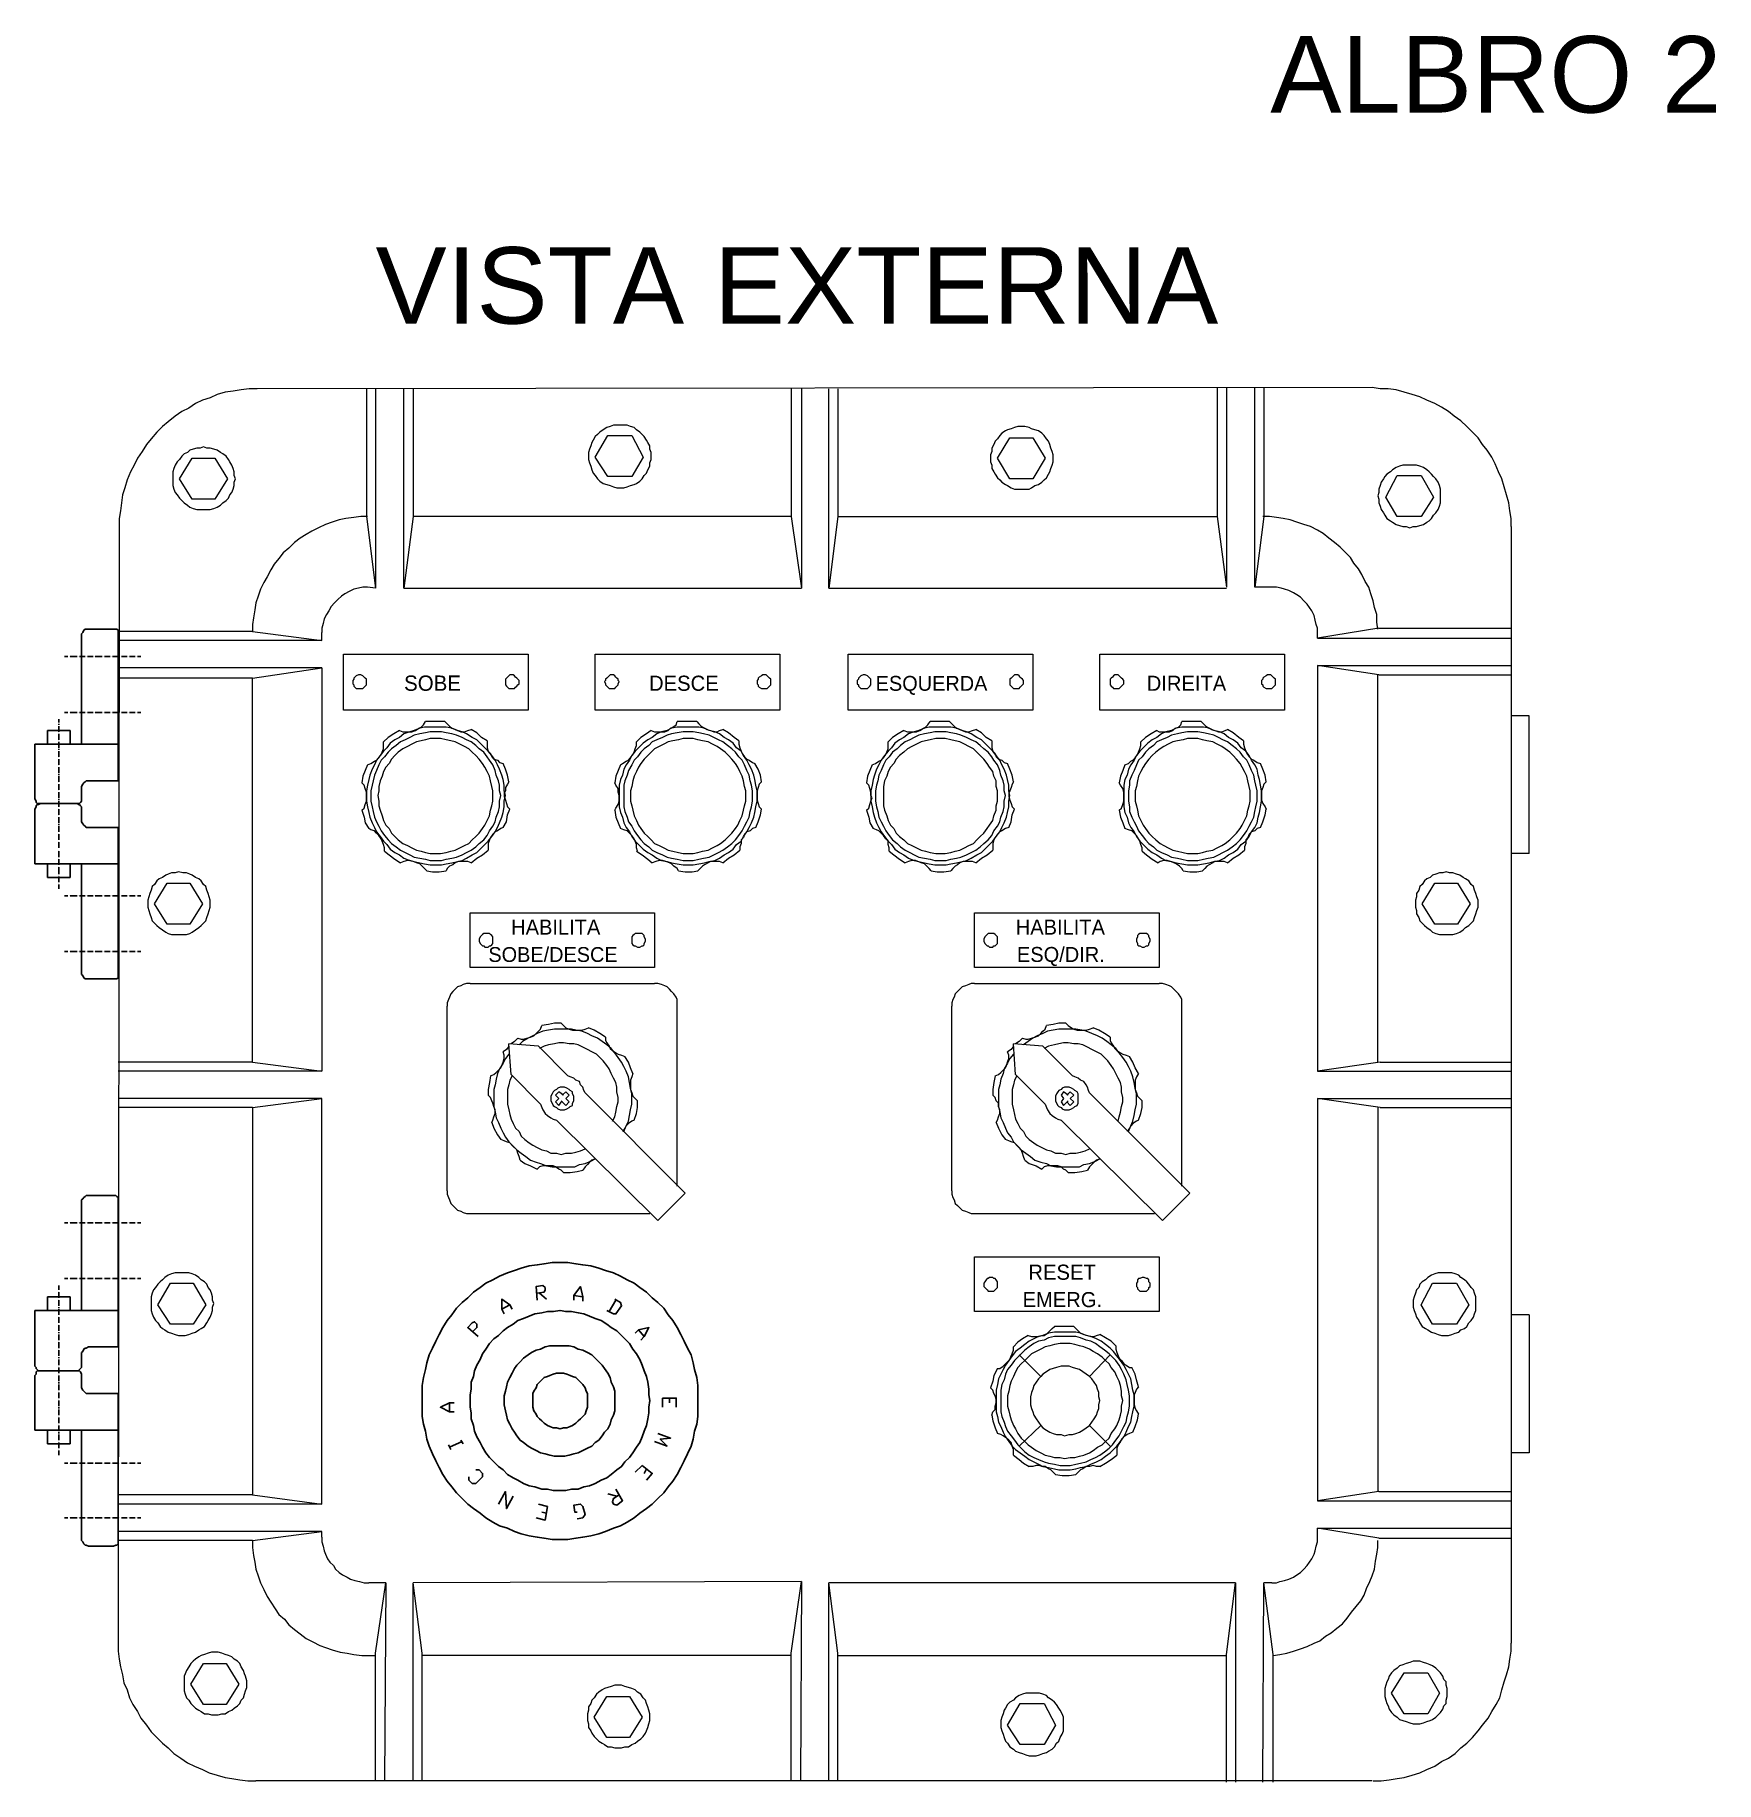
# Model space of a CAD drawing. Header units: millimetres. Extents: x -72 to 2978, y -1067 to 2817.
# Drawn here: x -36.3 to 403.4, y 603.2 to 1060.1 of the extents above; entities that cross this region are included whole.
import ezdxf

# ---------------------------------------------------------------- set-up
doc = ezdxf.new("R2010")
doc.units = ezdxf.units.MM
doc.styles.add('CIDFont+F1$001H0', font='')
doc.styles.get("Standard").update_dxf_attribs({"font": 'arial.ttf'})
doc.styles.get('CIDFont+F1$001H0').set_extended_font_data('CIDFont+F1')

msp = doc.modelspace()

# ---------------------------------------------------------------- texts
at = {"color": 7, "true_color": 0x000007, "style": 'CIDFont+F1$001H0'}
for s, height, p in [('SOBE', 4.004, (60.21, 888.56)), ('DESCE', 3.958, (124.27, 888.56)), ('ESQUERDA', 3.894, (183.56, 888.56)), ('DIREITA', 3.939, (254.47, 888.56)), ('HABILITA', 3.923, (88.22, 824.8)), ('HABILITA', 3.923, (220.21, 824.8)), ('SOBE/DESCE', 3.888, (82.26, 817.65)), ('ESQ/DIR.', 3.915, (220.51, 817.65)), ('RESET', 3.963, (223.49, 734.53)), ('EMERG.', 3.936, (222, 727.38))]:
    msp.add_text(s, height=height, dxfattribs=at).set_placement(p)
at = {"color": 6, "char_height": 20, "attachment_point": 1}
for s, width, insert in [('{\\C256;ALBRO 2}', 175.862, (286.78, 1059.78)), ('{\\C256;VISTA EXTERNA}', 227.5814, (52.73, 1004.58))]:
    msp.add_mtext_dynamic_manual_height_columns(s, width=width, gutter_width=12.5, heights=[0], dxfattribs=dict(at, insert=insert))

# ---------------------------------------------------------------- linework, layer by layer
at = {"color": 7, "linetype": 'Continuous', "lineweight": 15, "true_color": 0x000007}
for p, q in [((313.42, 967.84), (21.75, 967.54)), ((50.35, 967.54), (50.35, 934.17)), ((52.73, 967.54), (52.73, 915.4)), ((60.18, 915.4), (60.18, 967.54)), ((62.56, 967.54), (62.56, 934.17)), ((161.48, 967.54), (161.48, 934.17)), ((164.16, 967.54), (164.16, 915.4)), ((171.31, 915.4), (171.31, 967.54)), ((173.69, 967.54), (173.69, 934.17)), ((272.9, 967.84), (272.9, 934.17)), ((275.29, 967.84), (275.29, 915.7)), ((282.73, 915.7), (282.73, 967.84)), ((285.12, 967.84), (285.12, 934.17)), ((110.23, 949.67), (113.51, 955.33)), ((113.51, 955.33), (119.77, 955.33)), ((119.77, 955.33), (122.75, 949.67)), ((215.4, 949.37), (218.68, 954.73)), ((218.68, 954.73), (224.64, 954.73)), ((224.64, 954.73), (227.91, 949.37)), ((1.49, 944.01), (4.77, 949.37)), ((4.77, 949.37), (10.73, 949.37)), ((10.73, 949.37), (14, 944.01)), ((113.51, 944.6), (110.23, 949.67)), ((122.75, 949.67), (119.77, 944.6)), ((218.68, 944.01), (215.4, 949.37)), ((227.91, 949.37), (224.64, 944.01)), ((4.77, 938.64), (1.49, 944.01)), ((14, 944.01), (10.73, 938.64)), ((119.77, 944.6), (113.51, 944.6)), ((224.64, 944.01), (218.68, 944.01)), ((317, 939.24), (319.97, 944.9)), ((319.97, 944.9), (326.23, 944.9)), ((326.23, 944.9), (329.51, 939.24)), ((10.73, 938.64), (4.77, 938.64)), ((319.97, 934.17), (317, 939.24)), ((329.51, 939.24), (326.23, 934.17)), ((50.35, 934.17), (52.73, 915.4)), ((62.56, 934.17), (60.18, 915.4)), ((161.48, 934.17), (62.56, 934.17)), ((161.48, 934.17), (164.16, 915.4)), ((173.69, 934.17), (171.31, 915.4)), ((173.69, 934.17), (272.9, 934.17)), ((272.9, 934.17), (275.29, 915.7)), ((285.12, 934.17), (282.73, 915.7)), ((326.23, 934.17), (319.97, 934.17)), ((-14.3, 931.49), (-14.6, 639.52)), ((349.77, 931.49), (349.77, 639.52)), ((52.73, 915.4), (50.65, 915.7)), ((60.18, 915.4), (164.16, 915.4)), ((171.31, 915.4), (275.29, 915.4)), ((287.2, 915.7), (282.73, 915.7)), ((315.21, 904.98), (299.12, 902.3)), ((315.21, 904.98), (349.77, 904.98)), ((20.56, 904.08), (-14.3, 904.08)), ((38.73, 901.7), (-14.3, 901.7)), ((20.56, 904.08), (38.73, 901.7)), ((38.73, 901.7), (38.73, 903.78)), ((299.12, 902.3), (299.12, 903.78)), ((299.12, 902.3), (349.77, 902.3)), ((38.73, 894.55), (-14.3, 894.55)), ((20.56, 891.87), (-14.3, 891.87)), ((20.56, 891.87), (38.73, 894.55)), ((20.56, 791.47), (20.56, 891.87)), ((38.73, 894.55), (38.73, 789.08)), ((299.12, 895.15), (299.12, 789.08)), ((315.21, 892.76), (299.12, 895.15)), ((299.12, 895.15), (349.77, 895.15)), ((314.91, 791.47), (314.91, 892.76)), ((315.21, 892.76), (349.77, 892.76)), ((354.53, 882.04), (349.77, 882.04)), ((354.53, 845.99), (354.53, 882.04)), ((354.53, 845.99), (349.77, 845.99)), ((-5.06, 832.88), (-1.79, 838.24)), ((-1.79, 838.24), (4.17, 838.24)), ((4.17, 838.24), (7.45, 832.88)), ((326.53, 832.88), (329.81, 838.24)), ((329.81, 838.24), (335.76, 838.24)), ((335.76, 838.24), (339.04, 832.88)), ((-1.79, 827.52), (-5.06, 832.88)), ((7.45, 832.88), (4.17, 827.52)), ((329.81, 827.52), (326.53, 832.88)), ((339.04, 832.88), (335.76, 827.52)), ((4.17, 827.52), (-1.79, 827.52)), ((335.76, 827.52), (329.81, 827.52)), ((77.46, 812.02), (125.73, 812.02)), ((209.44, 812.02), (257.71, 812.02)), ((71.5, 757.8), (71.5, 806.06)), ((131.68, 758.99), (131.68, 806.06)), ((203.48, 757.8), (203.48, 806.06)), ((263.67, 758.99), (263.67, 806.06)), ((95.34, 795.64), (87.59, 796.23)), ((88.19, 788.19), (87.59, 796.23)), ((95.34, 795.64), (103.08, 787.89)), ((227.32, 795.64), (219.57, 796.23)), ((220.17, 788.19), (219.57, 796.23)), ((227.32, 795.64), (235.07, 787.89)), ((20.56, 791.47), (-14.6, 791.47)), ((20.56, 791.47), (38.73, 789.08)), ((315.51, 791.47), (299.12, 789.08)), ((315.51, 791.47), (349.77, 791.47)), ((38.73, 789.08), (-14.6, 789.08)), ((95.93, 780.44), (88.19, 788.19)), ((227.91, 780.44), (220.17, 788.19)), ((299.12, 789.08), (349.77, 789.08)), ((38.73, 781.93), (-14.6, 781.93)), ((20.56, 779.55), (38.73, 781.93)), ((38.73, 675.87), (38.73, 781.93)), ((107.55, 783.42), (133.77, 757.2)), ((239.53, 783.42), (265.75, 757.2)), ((299.12, 781.93), (299.12, 676.76)), ((315.51, 779.55), (299.12, 781.93)), ((299.12, 781.93), (349.77, 781.93)), ((20.56, 779.55), (-14.6, 779.55)), ((20.56, 779.55), (20.56, 678.25)), ((314.91, 779.55), (314.91, 679.15)), ((315.51, 779.55), (349.77, 779.55)), ((126.62, 750.05), (100.1, 776.27)), ((258.6, 750.05), (232.09, 776.27)), ((133.77, 757.2), (126.62, 750.05)), ((265.75, 757.2), (258.6, 750.05)), ((77.46, 751.84), (124.53, 751.84)), ((209.44, 751.84), (256.52, 751.84)), ((-4.17, 728.01), (-0.89, 733.67)), ((-0.89, 733.67), (5.06, 733.67)), ((5.06, 733.67), (8.34, 728.01)), ((326.23, 728.01), (329.21, 733.67)), ((329.21, 733.67), (335.47, 733.67)), ((335.47, 733.67), (338.74, 728.01)), ((-0.89, 722.94), (-4.17, 728.01)), ((8.34, 728.01), (5.06, 722.94)), ((329.21, 722.94), (326.23, 728.01)), ((338.74, 728.01), (335.47, 722.94)), ((5.06, 722.94), (-0.89, 722.94)), ((335.47, 722.94), (329.21, 722.94)), ((354.53, 725.33), (349.77, 725.33)), ((354.53, 725.33), (354.53, 689.28)), ((354.53, 689.28), (349.77, 689.28)), ((20.56, 678.25), (-14.3, 678.25)), ((20.56, 678.25), (38.73, 675.87)), ((315.21, 679.15), (299.12, 676.76)), ((299.12, 676.76), (349.77, 676.76)), ((315.21, 679.15), (349.77, 679.15)), ((38.73, 675.87), (-14.3, 675.87)), ((38.73, 668.72), (-14.3, 668.72)), ((20.56, 666.34), (38.73, 668.72)), ((38.73, 667.23), (38.73, 668.72)), ((315.21, 666.93), (299.12, 669.61)), ((299.12, 669.61), (349.77, 669.61)), ((299.12, 667.23), (299.12, 669.61)), ((20.56, 666.34), (-14.3, 666.34)), ((315.21, 666.93), (349.77, 666.93)), ((55.41, 655.31), (50.95, 655.31)), ((52.73, 636.84), (55.41, 655.31)), ((55.41, 655.31), (55.12, 603.47)), ((164.16, 655.61), (62.56, 655.31)), ((62.56, 603.47), (62.56, 655.31)), ((64.95, 636.84), (62.56, 655.31)), ((161.48, 636.84), (164.16, 655.61)), ((164.16, 655.61), (163.86, 603.47)), ((277.67, 655.31), (171.31, 655.31)), ((171.31, 603.47), (171.31, 655.31)), ((173.69, 636.84), (171.31, 655.31)), ((275.29, 636.54), (277.67, 655.31)), ((277.67, 655.31), (277.67, 603.18)), ((284.82, 603.18), (285.12, 655.31)), ((287.5, 636.54), (285.12, 655.31)), ((287.2, 655.31), (285.12, 655.31)), ((52.73, 603.47), (52.73, 636.84)), ((64.95, 603.47), (64.95, 636.84)), ((161.48, 636.25), (64.95, 636.25)), ((161.48, 603.47), (161.48, 636.84)), ((173.69, 603.47), (173.69, 636.84)), ((173.69, 636.25), (275.29, 636.25)), ((275.29, 603.18), (275.29, 636.54)), ((287.5, 603.18), (287.5, 636.54)), ((4.47, 628.8), (7.75, 634.16)), ((7.75, 634.16), (13.7, 634.16)), ((13.7, 634.16), (16.98, 628.8)), ((318.48, 626.41), (321.76, 631.78)), ((321.76, 631.78), (328.02, 631.78)), ((328.02, 631.78), (331, 626.41)), ((7.75, 623.43), (4.47, 628.8)), ((16.98, 628.8), (13.7, 623.43)), ((321.76, 621.05), (318.48, 626.41)), ((331, 626.41), (328.02, 621.05)), ((13.7, 623.43), (7.75, 623.43)), ((109.94, 620.16), (113.21, 625.52)), ((113.21, 625.52), (119.17, 625.52)), ((119.17, 625.52), (122.45, 620.16)), ((218.08, 618.07), (221.36, 623.73)), ((221.36, 623.73), (227.62, 623.73)), ((227.62, 623.73), (230.6, 618.07)), ((113.21, 614.79), (109.94, 620.16)), ((122.45, 620.16), (119.17, 614.79)), ((221.36, 613.01), (218.08, 618.07)), ((230.6, 618.07), (227.62, 613.01)), ((328.02, 621.05), (321.76, 621.05)), ((119.17, 614.79), (113.21, 614.79)), ((227.62, 613.01), (221.36, 613.01)), ((313.42, 603.47), (21.45, 603.47))]:
    msp.add_line(p, q, dxfattribs=at)
at = {"color": 7, "linetype": 'Continuous', "lineweight": 25, "true_color": 0x000007}
for p, q in [((-22.34, 904.68), (-15.79, 904.68)), ((-24.13, 874.59), (-24.13, 902.89)), ((-14.6, 903.49), (-14.6, 865.05)), ((-28.6, 897.53), (-27.71, 897.53)), ((-27.41, 897.53), (-27.41, 897.53)), ((-27.11, 897.53), (-25.32, 897.53)), ((-25.03, 897.53), (-25.03, 897.53)), ((-24.73, 897.53), (-23.24, 897.53)), ((-22.94, 897.53), (-22.94, 897.53)), ((-22.64, 897.53), (-21.15, 897.53)), ((-20.85, 897.53), (-20.85, 897.53)), ((-20.56, 897.53), (-18.77, 897.53)), ((-18.47, 897.53), (-18.47, 897.53)), ((-18.17, 897.53), (-16.68, 897.53)), ((-16.39, 897.53), (-16.39, 897.53)), ((-16.09, 897.53), (-14.6, 897.53)), ((-14.3, 897.53), (-14.3, 897.53)), ((-13.7, 897.53), (-12.22, 897.53)), ((-11.92, 897.53), (-11.92, 897.53)), ((-11.62, 897.53), (-10.13, 897.53)), ((-9.83, 897.53), (-9.83, 897.53)), ((-9.53, 897.53), (-8.64, 897.53)), ((-28.6, 882.93), (-27.71, 882.93)), ((-27.41, 882.93), (-27.41, 882.93)), ((-27.11, 882.93), (-25.32, 882.93)), ((-25.03, 882.93), (-25.03, 882.93)), ((-24.73, 882.93), (-23.24, 882.93)), ((-22.94, 882.93), (-22.94, 882.93)), ((-22.64, 882.93), (-21.15, 882.93)), ((-20.85, 882.93), (-20.85, 882.93)), ((-20.56, 882.93), (-18.77, 882.93)), ((-18.47, 882.93), (-18.47, 882.93)), ((-18.17, 882.93), (-16.68, 882.93)), ((-16.39, 882.93), (-16.39, 882.93)), ((-16.09, 882.93), (-14.6, 882.93)), ((-14.3, 882.93), (-14.3, 882.93)), ((-13.7, 882.93), (-12.22, 882.93)), ((-11.92, 882.93), (-11.92, 882.93)), ((-11.62, 882.93), (-10.13, 882.93)), ((-9.83, 882.93), (-9.83, 882.93)), ((-9.53, 882.93), (-8.64, 882.93)), ((-33.07, 878.16), (-27.11, 878.16)), ((-33.07, 874.59), (-33.07, 878.16)), ((-30.09, 880.25), (-30.09, 881.14)), ((-30.09, 879.65), (-30.09, 879.95)), ((-30.09, 877.87), (-30.09, 879.35)), ((-30.09, 877.57), (-30.09, 877.57)), ((-30.09, 875.78), (-30.09, 877.27)), ((-27.11, 874.59), (-27.11, 878.16)), ((-36.35, 874.59), (-14.6, 874.59)), ((-36.35, 860.29), (-36.35, 874.59)), ((-30.09, 875.48), (-30.09, 875.48)), ((-30.09, 873.69), (-30.09, 875.18)), ((-30.09, 873.1), (-30.09, 873.4)), ((-30.09, 871.31), (-30.09, 872.8)), ((-30.09, 871.01), (-30.09, 871.01)), ((-30.09, 869.23), (-30.09, 870.71)), ((-30.09, 868.93), (-30.09, 868.93)), ((-30.09, 867.14), (-30.09, 868.63)), ((-30.09, 866.54), (-30.09, 866.84)), ((-30.09, 864.76), (-30.09, 866.25)), ((-30.09, 864.46), (-30.09, 864.46)), ((-30.09, 862.67), (-30.09, 864.16)), ((-22.34, 865.05), (-14.6, 865.05)), ((-34.86, 859.1), (-25.32, 859.1)), ((-30.09, 862.37), (-30.09, 862.37)), ((-30.09, 860.59), (-30.09, 862.08)), ((-30.09, 859.99), (-30.09, 860.29)), ((-30.09, 858.2), (-30.09, 859.69)), ((-24.13, 860.29), (-24.13, 863.27)), ((-36.35, 857.61), (-36.35, 843.31)), ((-30.09, 857.9), (-30.09, 857.9)), ((-30.09, 856.12), (-30.09, 857.61)), ((-30.09, 855.82), (-30.09, 855.82)), ((-30.09, 854.03), (-30.09, 855.52)), ((-24.13, 857.61), (-24.13, 854.63)), ((-30.09, 853.44), (-30.09, 853.73)), ((-30.09, 851.65), (-30.09, 853.14)), ((-30.09, 851.35), (-30.09, 851.35)), ((-30.09, 849.56), (-30.09, 851.05)), ((-22.34, 852.84), (-14.6, 852.84)), ((-14.6, 852.84), (-14.6, 814.41)), ((-30.09, 849.26), (-30.09, 849.26)), ((-30.09, 847.48), (-30.09, 848.97)), ((-30.09, 846.88), (-30.09, 846.88)), ((-30.09, 845.09), (-30.09, 846.58)), ((-36.35, 843.31), (-14.6, 843.31)), ((-33.07, 843.31), (-33.07, 839.73)), ((-30.09, 844.8), (-30.09, 844.8)), ((-30.09, 843.01), (-30.09, 844.5)), ((-30.09, 842.71), (-30.09, 842.71)), ((-30.09, 840.62), (-30.09, 842.41)), ((-27.11, 843.31), (-27.11, 839.73)), ((-24.13, 843.31), (-24.13, 815)), ((-33.07, 839.73), (-27.11, 839.73)), ((-30.09, 840.33), (-30.09, 840.33)), ((-30.09, 838.54), (-30.09, 840.03)), ((-30.09, 838.24), (-30.09, 838.24)), ((-30.09, 836.75), (-30.09, 837.94)), ((-28.6, 834.96), (-27.71, 834.96)), ((-27.41, 834.96), (-27.41, 834.96)), ((-27.11, 834.96), (-25.32, 834.96)), ((-25.03, 834.96), (-25.03, 834.96)), ((-24.73, 834.96), (-23.24, 834.96)), ((-22.94, 834.96), (-22.94, 834.96)), ((-22.64, 834.96), (-21.15, 834.96)), ((-20.85, 834.96), (-20.85, 834.96)), ((-20.56, 834.96), (-18.77, 834.96)), ((-18.47, 834.96), (-18.47, 834.96)), ((-18.17, 834.96), (-16.68, 834.96)), ((-16.39, 834.96), (-16.39, 834.96)), ((-16.09, 834.96), (-14.6, 834.96)), ((-14.3, 834.96), (-14.3, 834.96)), ((-13.7, 834.96), (-12.22, 834.96)), ((-11.92, 834.96), (-11.92, 834.96)), ((-11.62, 834.96), (-10.13, 834.96)), ((-9.83, 834.96), (-9.83, 834.96)), ((-9.53, 834.96), (-8.64, 834.96)), ((-28.6, 820.37), (-27.71, 820.37)), ((-27.41, 820.37), (-27.41, 820.37)), ((-27.11, 820.37), (-25.32, 820.37)), ((-25.03, 820.37), (-25.03, 820.37)), ((-24.73, 820.37), (-23.24, 820.37)), ((-22.94, 820.37), (-22.94, 820.37)), ((-22.64, 820.37), (-21.15, 820.37)), ((-20.85, 820.37), (-20.85, 820.37)), ((-20.56, 820.37), (-18.77, 820.37)), ((-18.47, 820.37), (-18.47, 820.37)), ((-18.17, 820.37), (-16.68, 820.37)), ((-16.39, 820.37), (-16.39, 820.37)), ((-16.09, 820.37), (-14.6, 820.37)), ((-14.3, 820.37), (-14.3, 820.37)), ((-13.7, 820.37), (-12.22, 820.37)), ((-11.92, 820.37), (-11.92, 820.37)), ((-11.62, 820.37), (-10.13, 820.37)), ((-9.83, 820.37), (-9.83, 820.37)), ((-9.53, 820.37), (-8.64, 820.37)), ((-22.34, 813.21), (-15.79, 813.21)), ((-24.13, 726.52), (-24.13, 754.82)), ((-22.34, 756.61), (-15.79, 756.61)), ((-14.6, 755.42), (-14.6, 716.98)), ((-28.6, 749.46), (-27.71, 749.46)), ((-27.41, 749.46), (-27.41, 749.46)), ((-27.11, 749.46), (-25.32, 749.46)), ((-25.03, 749.46), (-25.03, 749.46)), ((-24.73, 749.46), (-23.24, 749.46)), ((-22.94, 749.46), (-22.94, 749.46)), ((-22.64, 749.46), (-21.15, 749.46)), ((-20.85, 749.46), (-20.85, 749.46)), ((-20.56, 749.46), (-18.77, 749.46)), ((-18.47, 749.46), (-18.47, 749.46)), ((-18.17, 749.46), (-16.68, 749.46)), ((-16.39, 749.46), (-16.39, 749.46)), ((-16.09, 749.46), (-14.6, 749.46)), ((-14.3, 749.46), (-14.3, 749.46)), ((-13.7, 749.46), (-12.22, 749.46)), ((-11.92, 749.46), (-11.92, 749.46)), ((-11.62, 749.46), (-10.13, 749.46)), ((-9.83, 749.46), (-9.83, 749.46)), ((-9.53, 749.46), (-8.64, 749.46)), ((-30.09, 731.88), (-30.09, 733.07)), ((-30.09, 731.58), (-30.09, 731.58)), ((-30.09, 729.8), (-30.09, 731.28)), ((-28.6, 734.86), (-27.71, 734.86)), ((-27.41, 734.86), (-27.41, 734.86)), ((-27.11, 734.86), (-25.32, 734.86)), ((-25.03, 734.86), (-25.03, 734.86)), ((-24.73, 734.86), (-23.24, 734.86)), ((-22.94, 734.86), (-22.94, 734.86)), ((-22.64, 734.86), (-21.15, 734.86)), ((-20.85, 734.86), (-20.85, 734.86)), ((-20.56, 734.86), (-18.77, 734.86)), ((-18.47, 734.86), (-18.47, 734.86)), ((-18.17, 734.86), (-16.68, 734.86)), ((-16.39, 734.86), (-16.39, 734.86)), ((-16.09, 734.86), (-14.6, 734.86)), ((-14.3, 734.86), (-14.3, 734.86)), ((-13.7, 734.86), (-12.22, 734.86)), ((-11.92, 734.86), (-11.92, 734.86)), ((-11.62, 734.86), (-10.13, 734.86)), ((-9.83, 734.86), (-9.83, 734.86)), ((-9.53, 734.86), (-8.64, 734.86)), ((-36.35, 726.52), (-14.6, 726.52)), ((-36.35, 711.92), (-36.35, 726.52)), ((-33.07, 730.09), (-27.11, 730.09)), ((-33.07, 726.52), (-33.07, 730.09)), ((-30.09, 729.5), (-30.09, 729.5)), ((-30.09, 727.71), (-30.09, 729.2)), ((-30.09, 727.11), (-30.09, 727.41)), ((-30.09, 725.33), (-30.09, 726.82)), ((-27.11, 726.52), (-27.11, 730.09)), ((85.8, 726.82), (87.89, 728.01)), ((95.63, 730.99), (97.42, 729.5)), ((104.57, 730.39), (106.96, 730.09)), ((115.6, 729.2), (113.81, 726.22)), ((-30.09, 725.03), (-30.09, 725.03)), ((-30.09, 723.24), (-30.09, 724.73)), ((-30.09, 722.94), (-30.09, 722.94)), ((-30.09, 721.16), (-30.09, 722.64)), ((-30.09, 720.56), (-30.09, 720.86)), ((-30.09, 718.77), (-30.09, 720.26)), ((-30.09, 718.47), (-30.09, 718.47)), ((-30.09, 716.69), (-30.09, 718.18)), ((121.55, 721.45), (123.04, 719.67)), ((-30.09, 716.39), (-30.09, 716.39)), ((-30.09, 714.6), (-30.09, 716.09)), ((-30.09, 714), (-30.09, 714.3)), ((-30.09, 712.22), (-30.09, 713.71)), ((-24.13, 711.92), (-24.13, 714.9)), ((-22.34, 716.98), (-14.6, 716.98)), ((-36.35, 709.54), (-36.35, 695.24)), ((-34.86, 710.73), (-25.32, 710.73)), ((-30.09, 711.92), (-30.09, 711.92)), ((-30.09, 710.13), (-30.09, 711.62)), ((-30.09, 709.83), (-30.09, 709.83)), ((-30.09, 708.05), (-30.09, 709.54)), ((-24.13, 709.54), (-24.13, 706.56)), ((-30.09, 707.45), (-30.09, 707.75)), ((-30.09, 705.66), (-30.09, 707.15)), ((-30.09, 705.36), (-30.09, 705.36)), ((-30.09, 703.58), (-30.09, 705.07)), ((-22.34, 704.77), (-14.6, 704.77)), ((-14.6, 704.77), (-14.6, 666.34)), ((-30.09, 703.28), (-30.09, 703.28)), ((-30.09, 701.49), (-30.09, 702.98)), ((-30.09, 700.9), (-30.09, 701.19)), ((-30.09, 699.11), (-30.09, 700.6)), ((72.1, 700), (72.1, 702.39)), ((127.81, 703.58), (127.81, 701.19)), ((129.6, 703.58), (129.6, 702.39)), ((-36.35, 695.24), (-14.6, 695.24)), ((-33.07, 695.24), (-33.07, 691.66)), ((-30.09, 698.81), (-30.09, 698.81)), ((-30.09, 697.02), (-30.09, 698.51)), ((-30.09, 696.73), (-30.09, 696.73)), ((-30.09, 694.94), (-30.09, 696.43)), ((-30.09, 694.34), (-30.09, 694.64)), ((-27.11, 695.24), (-27.11, 691.66)), ((-24.13, 695.24), (-24.13, 666.93)), ((-33.07, 691.66), (-27.11, 691.66)), ((-30.09, 692.55), (-30.09, 694.04)), ((-30.09, 692.26), (-30.09, 692.26)), ((-30.09, 690.47), (-30.09, 691.96)), ((-30.09, 690.17), (-30.09, 690.17)), ((72.4, 690.17), (71.8, 691.36)), ((72.1, 690.77), (75.38, 692.26)), ((75.67, 691.66), (75.08, 692.55)), ((-30.09, 688.68), (-30.09, 689.87)), ((-28.6, 686.6), (-27.71, 686.6)), ((-27.41, 686.6), (-27.41, 686.6)), ((-27.11, 686.6), (-25.32, 686.6)), ((-25.03, 686.6), (-25.03, 686.6)), ((-24.73, 686.6), (-23.24, 686.6)), ((-22.94, 686.6), (-22.94, 686.6)), ((-22.64, 686.6), (-21.15, 686.6)), ((-20.85, 686.6), (-20.85, 686.6)), ((-20.56, 686.6), (-18.77, 686.6)), ((-18.47, 686.6), (-18.47, 686.6)), ((-18.17, 686.6), (-16.68, 686.6)), ((-16.39, 686.6), (-16.39, 686.6)), ((-16.09, 686.6), (-14.6, 686.6)), ((-14.3, 686.6), (-14.3, 686.6)), ((-13.7, 686.6), (-12.22, 686.6)), ((-11.92, 686.6), (-11.92, 686.6)), ((-11.62, 686.6), (-10.13, 686.6)), ((-9.83, 686.6), (-9.83, 686.6)), ((-9.53, 686.6), (-8.64, 686.6)), ((122.45, 686), (120.66, 684.21)), ((123.64, 685.11), (123.04, 683.91)), ((115.89, 677.96), (113.51, 678.55)), ((-28.6, 672.29), (-27.71, 672.29)), ((-27.41, 672.29), (-27.41, 672.29)), ((-27.11, 672.29), (-25.32, 672.29)), ((-25.03, 672.29), (-25.03, 672.29)), ((-24.73, 672.29), (-23.24, 672.29)), ((-22.94, 672.29), (-22.94, 672.29)), ((-22.64, 672.29), (-21.15, 672.29)), ((-20.85, 672.29), (-20.85, 672.29)), ((-20.56, 672.29), (-18.77, 672.29)), ((-18.47, 672.29), (-18.47, 672.29)), ((-18.17, 672.29), (-16.68, 672.29)), ((-16.39, 672.29), (-16.39, 672.29)), ((-16.09, 672.29), (-14.6, 672.29)), ((-14.3, 672.29), (-14.3, 672.29)), ((-13.7, 672.29), (-12.22, 672.29)), ((-11.92, 672.29), (-11.92, 672.29)), ((-11.62, 672.29), (-10.13, 672.29)), ((-9.83, 672.29), (-9.83, 672.29)), ((-9.53, 672.29), (-8.64, 672.29)), ((97.72, 675.27), (95.34, 675.87)), ((97.42, 673.49), (96.23, 673.78)), ((-22.34, 664.85), (-15.79, 664.85))]:
    msp.add_line(p, q, dxfattribs=at)
at = {"color": 152, "linetype": 'Continuous', "lineweight": 15, "true_color": 0x1154e4}
for p, q in [((226.72, 709.24), (221.06, 714.9)), ((239.53, 709.24), (244.9, 714.9)), ((221.06, 691.06), (226.72, 696.43)), ((244.9, 691.06), (239.53, 696.43))]:
    msp.add_line(p, q, dxfattribs=at)
at = {"color": 7, "linetype": 'Continuous', "lineweight": 15, "true_color": 0x000007}
for points in [[(21.75, 967.54), (19.66, 967.54), (17.58, 967.24), (15.49, 966.95), (13.41, 966.65), (11.32, 966.05), (9.53, 965.16), (7.45, 964.56), (5.66, 963.67), (3.87, 962.48), (2.09, 961.58), (0.3, 960.39), (-1.49, 958.9), (-2.98, 957.71), (-4.47, 956.22), (-5.96, 954.43), (-7.15, 952.94), (-8.34, 951.16), (-9.53, 949.37), (-10.43, 947.58), (-11.32, 945.79), (-12.22, 943.71), (-12.81, 941.62), (-13.41, 939.83), (-13.7, 937.75), (-14, 935.66), (-14.3, 933.58), (-14.3, 931.49)], [(349.77, 931.49), (349.77, 933.58), (349.47, 935.66), (349.17, 937.75), (348.58, 939.83), (347.98, 941.92), (347.38, 944.01), (346.49, 945.79), (345.6, 947.88), (344.7, 949.67), (343.51, 951.45), (342.32, 952.94), (341.13, 954.73), (339.64, 956.22), (338.15, 957.71), (336.66, 959.2), (334.87, 960.39), (333.38, 961.58), (331.59, 962.77), (329.81, 963.67), (327.72, 964.56), (325.93, 965.46), (323.85, 966.05), (321.76, 966.65), (319.68, 967.24), (317.59, 967.54), (315.51, 967.54), (313.42, 967.84)], [(50.65, 934.17), (48.86, 934.17), (47.07, 933.88), (44.99, 933.58), (43.2, 933.28), (41.41, 932.68), (39.62, 932.09), (37.84, 931.19), (36.05, 930.3), (34.56, 929.41), (33.07, 928.51), (31.58, 927.32), (30.09, 925.83), (28.6, 924.64), (27.41, 923.15), (26.22, 921.66), (25.32, 920.17), (24.43, 918.38), (23.54, 916.89), (22.64, 915.11), (22.05, 913.32), (21.45, 911.53), (21.15, 909.74), (20.85, 907.66), (20.56, 905.87), (20.56, 904.08)], [(314.91, 904.68), (314.61, 906.47), (314.61, 908.55), (314.02, 910.34), (313.72, 912.13), (313.12, 913.91), (312.53, 915.7), (311.63, 917.19), (310.74, 918.98), (309.85, 920.47), (308.65, 921.96), (307.76, 923.45), (306.27, 924.94), (305.08, 926.13), (303.59, 927.32), (302.1, 928.51), (300.61, 929.7), (299.12, 930.6), (297.33, 931.49), (295.54, 932.09), (293.76, 932.68), (291.97, 933.28), (290.18, 933.58), (288.39, 933.88), (286.61, 934.17), (284.82, 934.17)], [(50.65, 915.7), (49.46, 915.7), (48.26, 915.4), (47.07, 915.11), (45.88, 914.51), (44.69, 913.91), (43.8, 913.32), (42.9, 912.42), (42.01, 911.53), (41.11, 910.64), (40.52, 909.45), (39.92, 908.55), (39.33, 907.36), (39.03, 906.17), (38.73, 904.98), (38.73, 903.78)], [(299.12, 903.78), (299.12, 904.98), (298.82, 905.87), (298.52, 907.06), (298.23, 908.25), (297.63, 909.45), (297.03, 910.34), (296.44, 911.23), (295.54, 912.13), (294.65, 913.02), (293.76, 913.62), (292.86, 914.21), (291.67, 914.81), (290.48, 915.11), (289.59, 915.4), (288.39, 915.7), (287.2, 915.7)], [(58.99, 878.16), (57.5, 877.27), (56.01, 876.38), (54.82, 875.18)], [(58.99, 878.16), (59.88, 877.87), (60.78, 877.87), (61.37, 877.87), (62.27, 877.87), (63.16, 878.16), (64.05, 878.76), (64.65, 879.06), (65.25, 879.65), (65.84, 880.55)], [(70.91, 880.55), (69.12, 880.55), (67.33, 880.55), (65.84, 880.55)], [(70.91, 880.55), (71.5, 879.95), (72.1, 879.35), (72.69, 878.76), (73.59, 878.46), (74.18, 878.16), (75.08, 877.87), (75.97, 877.87), (76.87, 878.16), (77.76, 878.46)], [(81.93, 875.48), (80.44, 876.38), (79.25, 877.57), (77.76, 878.46)], [(124.83, 878.16), (123.64, 877.27), (122.15, 876.38), (120.96, 875.18)], [(124.83, 878.16), (125.73, 877.87), (126.62, 877.87), (127.51, 877.87), (128.41, 877.87), (129.3, 878.16), (129.9, 878.76), (130.49, 879.06), (131.39, 879.65), (131.68, 880.55)], [(136.75, 880.55), (135.26, 880.55), (133.47, 880.55), (131.68, 880.55)], [(136.75, 880.55), (137.34, 879.95), (137.94, 879.35), (138.83, 878.76), (139.43, 878.46), (140.32, 878.16), (141.22, 877.87), (142.11, 877.87), (142.71, 878.16), (143.6, 878.46)], [(147.77, 875.48), (146.58, 876.38), (145.09, 877.57), (143.6, 878.46)], [(190.97, 878.16), (189.48, 877.27), (187.99, 876.38), (186.8, 875.18)], [(190.97, 878.16), (191.87, 877.87), (192.76, 877.87), (193.65, 877.87), (194.25, 877.87), (195.14, 878.16), (196.04, 878.76), (196.63, 879.06), (197.23, 879.65), (197.82, 880.55)], [(202.89, 880.55), (201.1, 880.55), (199.31, 880.55), (197.82, 880.55)], [(202.89, 880.55), (203.48, 879.95), (204.08, 879.35), (204.68, 878.76), (205.57, 878.46), (206.17, 878.16), (207.06, 877.87), (207.95, 877.87), (208.85, 878.16), (209.74, 878.46)], [(213.91, 875.48), (212.42, 876.38), (211.23, 877.57), (209.74, 878.46)], [(257.11, 878.16), (255.62, 877.27), (254.13, 876.38), (252.94, 875.18)], [(257.11, 878.16), (257.71, 877.87), (258.6, 877.87), (259.5, 877.87), (260.39, 877.87), (261.28, 878.16), (261.88, 878.76), (262.77, 879.06), (263.37, 879.65), (263.67, 880.55)], [(268.73, 880.55), (267.24, 880.55), (265.45, 880.55), (263.67, 880.55)], [(268.73, 880.55), (269.33, 879.95), (269.92, 879.35), (270.82, 878.76), (271.41, 878.46), (272.31, 878.16), (273.2, 877.87), (274.09, 877.87), (274.99, 878.16), (275.58, 878.46)], [(279.75, 875.48), (278.56, 876.38), (277.07, 877.57), (275.58, 878.46)], [(50.65, 869.23), (51.54, 869.52), (52.44, 870.12), (53.03, 870.42), (53.63, 871.01), (54.22, 871.91), (54.52, 872.5), (54.82, 873.4), (54.82, 874.29), (54.82, 875.18)], [(81.93, 875.48), (81.93, 874.59), (81.93, 873.69), (82.23, 872.8), (82.82, 872.2), (83.12, 871.31), (83.72, 870.71), (84.61, 870.42), (85.21, 869.82), (86.1, 869.52)], [(116.79, 869.23), (117.38, 869.52), (118.28, 870.12), (118.87, 870.42), (119.47, 871.01), (120.06, 871.91), (120.36, 872.5), (120.66, 873.4), (120.96, 874.29), (120.96, 875.18)], [(147.77, 875.48), (147.77, 874.59), (148.07, 873.69), (148.37, 872.8), (148.67, 872.2), (149.26, 871.31), (149.86, 870.71), (150.45, 870.42), (151.35, 869.82), (151.94, 869.52)], [(182.63, 869.23), (183.52, 869.52), (184.42, 870.12), (185.01, 870.42), (185.61, 871.01), (186.2, 871.91), (186.5, 872.5), (186.8, 873.4), (186.8, 874.29), (186.8, 875.18)], [(213.91, 875.48), (213.91, 874.59), (213.91, 873.69), (214.21, 872.8), (214.81, 872.2), (215.1, 871.31), (215.7, 870.71), (216.59, 870.42), (217.19, 869.82), (218.08, 869.52)], [(248.77, 869.23), (249.66, 869.52), (250.26, 870.12), (250.86, 870.42), (251.45, 871.01), (252.05, 871.91), (252.34, 872.5), (252.64, 873.4), (252.94, 874.29), (252.94, 875.18)], [(279.75, 875.48), (279.75, 874.59), (280.05, 873.69), (280.35, 872.8), (280.65, 872.2), (281.24, 871.31), (281.84, 870.71), (282.44, 870.42), (283.33, 869.82), (284.22, 869.52)], [(50.65, 869.23), (50.05, 867.74), (49.46, 866.25), (49.16, 864.46)], [(87.59, 864.76), (87.29, 866.54), (86.7, 868.03), (86.1, 869.52)], [(116.79, 869.23), (116.19, 867.74), (115.6, 866.25), (115.3, 864.46)], [(153.73, 864.76), (153.43, 866.54), (152.84, 868.03), (151.94, 869.52)], [(182.63, 869.23), (182.03, 867.74), (181.44, 866.25), (181.14, 864.46)], [(219.57, 864.76), (219.27, 866.54), (218.68, 868.03), (218.08, 869.52)], [(248.77, 869.23), (248.17, 867.74), (247.58, 866.25), (247.28, 864.46)], [(285.71, 864.76), (285.41, 866.54), (284.82, 868.03), (284.22, 869.52)], [(49.16, 857.31), (49.75, 857.9), (50.05, 858.8), (50.35, 859.69), (50.35, 860.59), (50.35, 861.18), (50.35, 862.08), (50.05, 862.97), (49.75, 863.86), (49.16, 864.46)], [(87.59, 864.76), (87.29, 864.16), (86.7, 863.27), (86.7, 862.37), (86.4, 861.78), (86.4, 860.88), (86.7, 859.99), (86.99, 859.1), (87.29, 858.2), (87.89, 857.61)], [(115.3, 857.31), (115.6, 857.9), (116.19, 858.8), (116.49, 859.69), (116.49, 860.59), (116.49, 861.18), (116.19, 862.08), (116.19, 862.97), (115.6, 863.86), (115.3, 864.46)], [(153.73, 864.76), (153.13, 864.16), (152.84, 863.27), (152.54, 862.37), (152.54, 861.78), (152.54, 860.88), (152.54, 859.99), (152.84, 859.1), (153.13, 858.2), (153.73, 857.61)], [(181.14, 857.31), (181.74, 857.9), (182.03, 858.8), (182.33, 859.69), (182.63, 860.59), (182.33, 861.18), (182.33, 862.08), (182.03, 862.97), (181.74, 863.86), (181.14, 864.46)], [(219.57, 864.76), (219.27, 864.16), (218.98, 863.27), (218.68, 862.37), (218.38, 861.78), (218.38, 860.88), (218.68, 859.99), (218.98, 859.1), (219.27, 858.2), (219.87, 857.61)], [(247.28, 857.31), (247.88, 857.9), (248.17, 858.8), (248.47, 859.69), (248.47, 860.59), (248.47, 861.18), (248.47, 862.08), (248.17, 862.97), (247.58, 863.86), (247.28, 864.46)], [(285.71, 864.76), (285.12, 864.16), (284.82, 863.27), (284.52, 862.37), (284.52, 861.78), (284.52, 860.88), (284.52, 859.99), (284.82, 859.1), (285.41, 858.2), (285.71, 857.61)], [(49.16, 857.31), (49.75, 855.52), (50.05, 854.03), (50.95, 852.54)], [(86.1, 852.84), (86.99, 854.33), (87.29, 856.12), (87.89, 857.61)], [(115.3, 857.31), (115.6, 855.52), (116.19, 854.03), (116.79, 852.54)], [(152.24, 852.84), (152.84, 854.33), (153.43, 856.12), (153.73, 857.61)], [(181.14, 857.31), (181.74, 855.52), (182.03, 854.03), (182.93, 852.54)], [(218.38, 852.84), (218.98, 854.33), (219.27, 856.12), (219.87, 857.61)], [(247.28, 857.31), (247.58, 855.52), (248.17, 854.03), (248.77, 852.54)], [(284.22, 852.84), (284.82, 854.33), (285.41, 856.12), (285.71, 857.61)], [(55.12, 846.58), (55.12, 847.48), (54.82, 848.37), (54.52, 849.26), (54.22, 849.86), (53.63, 850.75), (53.03, 851.35), (52.44, 851.95), (51.54, 852.24), (50.95, 852.54)], [(86.1, 852.84), (85.51, 852.54), (84.61, 851.95), (84.02, 851.65), (83.42, 851.05), (82.82, 850.16), (82.53, 849.56), (82.23, 848.67), (82.23, 847.77), (82.23, 846.88)], [(121.26, 846.58), (120.96, 847.48), (120.96, 848.37), (120.66, 849.26), (120.36, 849.86), (119.77, 850.75), (119.17, 851.35), (118.58, 851.95), (117.68, 852.24), (116.79, 852.54)], [(152.24, 852.84), (151.35, 852.54), (150.75, 851.95), (149.86, 851.65), (149.26, 851.05), (148.96, 850.16), (148.37, 849.56), (148.37, 848.67), (148.07, 847.77), (148.07, 846.88)], [(187.1, 846.58), (187.1, 847.48), (186.8, 848.37), (186.8, 849.26), (186.2, 849.86), (185.61, 850.75), (185.01, 851.35), (184.42, 851.95), (183.82, 852.24), (182.93, 852.54)], [(218.38, 852.84), (217.49, 852.54), (216.59, 851.95), (216, 851.65), (215.4, 851.05), (214.81, 850.16), (214.51, 849.56), (214.21, 848.67), (214.21, 847.77), (214.21, 846.88)], [(253.24, 846.58), (253.24, 847.48), (252.94, 848.37), (252.64, 849.26), (252.34, 849.86), (251.75, 850.75), (251.15, 851.35), (250.56, 851.95), (249.66, 852.24), (248.77, 852.54)], [(284.22, 852.84), (283.33, 852.54), (282.73, 851.95), (281.84, 851.65), (281.24, 851.05), (280.95, 850.16), (280.35, 849.56), (280.35, 848.67), (280.05, 847.77), (280.05, 846.88)], [(55.12, 846.58), (56.31, 845.69), (57.8, 844.5), (59.29, 843.6)], [(77.76, 843.6), (79.25, 844.8), (80.74, 845.69), (82.23, 846.88)], [(120.96, 846.58), (122.45, 845.69), (123.94, 844.5), (125.13, 843.6)], [(143.6, 843.6), (145.09, 844.8), (146.58, 845.69), (148.07, 846.88)], [(187.1, 846.58), (188.29, 845.69), (189.78, 844.5), (191.27, 843.6)], [(209.74, 843.6), (211.23, 844.8), (212.72, 845.69), (214.21, 846.88)], [(253.24, 846.58), (254.43, 845.69), (255.92, 844.5), (257.41, 843.6)], [(275.58, 843.6), (277.07, 844.8), (278.56, 845.69), (280.05, 846.88)], [(66.14, 841.52), (65.54, 842.11), (64.95, 842.71), (64.35, 843.31), (63.46, 843.6), (62.56, 843.9), (61.67, 844.2), (61.08, 844.2), (60.18, 843.9), (59.29, 843.6)], [(66.14, 841.52), (67.63, 841.22), (69.42, 841.22), (71.2, 841.52)], [(77.76, 843.6), (76.87, 843.9), (75.97, 843.9), (75.08, 843.9), (74.48, 843.9), (73.59, 843.6), (72.99, 843.01), (72.1, 842.71), (71.5, 842.11), (71.2, 841.52)], [(131.98, 841.52), (131.68, 842.11), (130.79, 842.71), (130.19, 843.31), (129.6, 843.6), (128.7, 843.9), (127.81, 844.2), (126.92, 844.2), (126.02, 843.9), (125.13, 843.6)], [(131.98, 841.52), (133.77, 841.22), (135.56, 841.22), (137.05, 841.52)], [(143.6, 843.6), (142.71, 843.9), (142.11, 843.9), (141.22, 843.9), (140.32, 843.9), (139.73, 843.6), (138.83, 843.01), (138.24, 842.71), (137.64, 842.11), (137.05, 841.52)], [(198.12, 841.52), (197.53, 842.11), (196.93, 842.71), (196.33, 843.31), (195.44, 843.6), (194.55, 843.9), (193.95, 844.2), (193.06, 844.2), (192.16, 843.9), (191.27, 843.6)], [(198.12, 841.52), (199.61, 841.22), (201.4, 841.22), (203.19, 841.52)], [(209.74, 843.6), (208.85, 843.9), (207.95, 843.9), (207.06, 843.9), (206.46, 843.9), (205.57, 843.6), (204.97, 843.01), (204.38, 842.71), (203.78, 842.11), (203.19, 841.52)], [(263.96, 841.52), (263.67, 842.11), (263.07, 842.71), (262.18, 843.31), (261.58, 843.6), (260.69, 843.9), (259.79, 844.2), (258.9, 844.2), (258.01, 843.9), (257.41, 843.6)], [(263.96, 841.52), (265.75, 841.22), (267.54, 841.22), (269.03, 841.52)], [(275.58, 843.6), (274.69, 843.9), (274.09, 843.9), (273.2, 843.9), (272.31, 843.9), (271.71, 843.6), (270.82, 843.01), (270.22, 842.71), (269.62, 842.11), (269.03, 841.52)], [(77.46, 812.02), (76.57, 812.02), (75.67, 811.73), (75.08, 811.43), (74.18, 811.13), (73.59, 810.53), (72.99, 809.94), (72.4, 809.34), (72.1, 808.45), (71.8, 807.85), (71.5, 806.96), (71.5, 806.06)], [(131.68, 806.06), (131.68, 806.96), (131.68, 807.85), (131.39, 808.45), (130.79, 809.34), (130.19, 809.94), (129.6, 810.53), (129, 811.13), (128.41, 811.43), (127.51, 811.73), (126.62, 812.02), (125.73, 812.02)], [(209.44, 812.02), (208.55, 812.02), (207.95, 811.73), (207.06, 811.43), (206.17, 811.13), (205.57, 810.53), (204.97, 809.94), (204.38, 809.34), (204.08, 808.45), (203.78, 807.85), (203.48, 806.96), (203.48, 806.06)], [(263.67, 806.06), (263.67, 806.96), (263.67, 807.85), (263.37, 808.45), (262.77, 809.34), (262.18, 809.94), (261.58, 810.53), (260.98, 811.13), (260.39, 811.43), (259.5, 811.73), (258.6, 812.02), (257.71, 812.02)], [(89.97, 797.72), (90.87, 797.42), (91.46, 797.42), (92.36, 797.72), (93.25, 798.02), (94.15, 798.32), (94.74, 798.91), (95.34, 799.51), (95.93, 800.11), (96.23, 801)], [(117.68, 773.29), (118.28, 774.78), (118.87, 775.97), (119.17, 777.46), (119.47, 778.95), (119.77, 780.44), (119.77, 781.93), (119.77, 783.12), (119.47, 784.61), (119.17, 786.1), (118.87, 787.59), (118.28, 789.08), (117.68, 790.27), (117.09, 791.47), (116.19, 792.66), (115.3, 793.85), (114.4, 795.04), (113.21, 795.94), (112.02, 796.83), (110.83, 797.72), (109.34, 798.32), (108.15, 798.91), (106.66, 799.51), (105.17, 799.81), (103.98, 800.11), (102.49, 800.11), (101, 800.11), (99.51, 800.11), (98.02, 799.81), (96.53, 799.51), (95.04, 798.91), (93.85, 798.32), (92.66, 797.72), (91.17, 796.83), (90.27, 795.94)], [(101.3, 801.6), (99.51, 801.6), (98.02, 801.3), (96.23, 801)], [(101.3, 801.6), (101.89, 801), (102.49, 800.4), (103.38, 800.11), (104.27, 799.81), (105.17, 799.81), (106.06, 799.81), (106.66, 799.81), (107.55, 800.11), (108.45, 800.4)], [(112.91, 798.02), (111.43, 798.91), (109.94, 799.81), (108.45, 800.4)], [(221.96, 797.72), (222.85, 797.42), (223.45, 797.42), (224.34, 797.72), (225.23, 798.02), (226.13, 798.32), (226.72, 798.91), (227.32, 799.51), (227.91, 800.11), (228.21, 801)], [(249.66, 773.29), (250.26, 774.78), (250.86, 775.97), (251.15, 777.46), (251.45, 778.95), (251.75, 780.44), (251.75, 781.93), (251.75, 783.12), (251.45, 784.61), (251.15, 786.1), (250.86, 787.59), (250.26, 789.08), (249.66, 790.27), (249.07, 791.47), (248.17, 792.66), (247.28, 793.85), (246.39, 795.04), (245.19, 795.94), (244, 796.83), (242.81, 797.72), (241.62, 798.32), (240.13, 798.91), (238.64, 799.51), (237.45, 799.81), (235.96, 800.11), (234.47, 800.11), (232.98, 800.11), (231.49, 800.11), (230, 799.81), (228.51, 799.51), (227.32, 798.91), (225.83, 798.32), (224.64, 797.72), (223.45, 796.83), (222.25, 795.94)], [(233.28, 801.6), (231.49, 801.6), (230, 801.3), (228.21, 801)], [(233.28, 801.6), (233.87, 801), (234.77, 800.4), (235.36, 800.11), (236.26, 799.81), (237.15, 799.81), (238.04, 799.81), (238.64, 799.81), (239.53, 800.11), (240.43, 800.4)], [(244.9, 798.02), (243.41, 798.91), (241.92, 799.81), (240.43, 800.4)], [(87.59, 795.64), (86.99, 794.74), (86.1, 794.15)], [(89.97, 797.72), (89.08, 796.83), (88.19, 796.23)], [(114.7, 775.97), (115.3, 777.17), (115.6, 778.36), (115.89, 779.85), (116.19, 781.04), (116.19, 782.23), (115.89, 783.72), (115.89, 784.91), (115.6, 786.1), (115, 787.3), (114.4, 788.49), (113.81, 789.68), (113.21, 790.57), (112.32, 791.76), (111.43, 792.66), (110.53, 793.55), (109.34, 794.15), (108.15, 794.74), (106.96, 795.34), (105.76, 795.94), (104.57, 796.23), (103.38, 796.23), (101.89, 796.53), (100.7, 796.53), (99.51, 796.23), (98.02, 795.94), (96.83, 795.64), (95.63, 795.04)], [(112.91, 798.02), (112.91, 797.13), (113.21, 796.53), (113.81, 795.64), (114.11, 795.04), (114.7, 794.45), (115.6, 793.85), (116.19, 793.55), (117.09, 793.25), (117.98, 792.96)], [(219.57, 795.64), (218.98, 794.74), (218.08, 794.15)], [(221.96, 797.72), (221.06, 796.83), (220.17, 796.23)], [(246.98, 775.97), (247.28, 777.17), (247.58, 778.36), (247.88, 779.85), (248.17, 781.04), (248.17, 782.23), (247.88, 783.72), (247.88, 784.91), (247.58, 786.1), (246.98, 787.3), (246.39, 788.49), (245.79, 789.68), (245.19, 790.57), (244.3, 791.76), (243.41, 792.66), (242.51, 793.55), (241.32, 794.15), (240.13, 794.74), (238.94, 795.34), (237.75, 795.94), (236.55, 796.23), (235.36, 796.23), (233.87, 796.53), (232.68, 796.53), (231.49, 796.23), (230.3, 795.94), (228.81, 795.64), (227.62, 795.04)], [(244.9, 798.02), (244.9, 797.13), (245.19, 796.53), (245.79, 795.64), (246.09, 795.04), (246.68, 794.45), (247.58, 793.85), (248.17, 793.55), (249.07, 793.25), (249.96, 792.96)], [(82.82, 787.89), (83.72, 788.19), (84.31, 788.78), (84.91, 789.38), (85.51, 789.98), (85.8, 790.57), (86.1, 791.47), (86.4, 792.36), (86.4, 793.25), (86.1, 794.15)], [(87.59, 793.55), (86.7, 792.36), (86.1, 791.17), (85.21, 789.68), (84.61, 788.49), (84.31, 787), (84.02, 785.51), (83.72, 784.32), (83.72, 782.83), (83.72, 781.34), (83.72, 779.85), (84.02, 778.36), (84.31, 776.87), (84.91, 775.68), (85.51, 774.19), (86.1, 772.99), (86.7, 771.8), (87.59, 770.61), (88.78, 769.42), (89.68, 768.53), (90.87, 767.63), (92.06, 766.74), (93.25, 765.84), (94.74, 765.25), (95.93, 764.95), (97.42, 764.35), (98.91, 764.06), (100.4, 764.06), (101.89, 764.06), (103.38, 764.06), (104.87, 764.06), (106.06, 764.65), (107.55, 764.95), (109.04, 765.55), (110.23, 766.14)], [(120.06, 788.49), (119.47, 789.98), (118.87, 791.47), (117.98, 792.96)], [(214.81, 787.89), (215.7, 788.19), (216.3, 788.78), (216.89, 789.38), (217.49, 789.98), (217.79, 790.57), (218.08, 791.47), (218.38, 792.36), (218.38, 793.25), (218.08, 794.15)], [(219.57, 793.55), (218.68, 792.36), (218.08, 791.17), (217.19, 789.68), (216.89, 788.49), (216.3, 787), (216, 785.51), (215.7, 784.32), (215.7, 782.83), (215.7, 781.34), (215.7, 779.85), (216, 778.36), (216.3, 776.87), (216.89, 775.68), (217.49, 774.19), (218.08, 772.99), (218.98, 771.8), (219.57, 770.61), (220.76, 769.42), (221.66, 768.53), (222.85, 767.63), (224.04, 766.74), (225.23, 765.84), (226.72, 765.25), (228.21, 764.95), (229.4, 764.35), (230.89, 764.06), (232.38, 764.06), (233.87, 764.06), (235.36, 764.06), (236.85, 764.06), (238.04, 764.65), (239.53, 764.95), (241.02, 765.55), (242.22, 766.14)], [(252.34, 788.49), (251.45, 789.98), (250.86, 791.47), (249.96, 792.96)], [(82.82, 787.89), (82.53, 786.1), (82.23, 784.32), (82.23, 782.83)], [(88.48, 787.89), (87.89, 786.7), (87.59, 785.51), (87.29, 784.32), (87.29, 782.83), (87.29, 781.63), (87.29, 780.44), (87.59, 778.95), (87.89, 777.76), (88.19, 776.57), (88.78, 775.38), (89.38, 774.19), (90.27, 773.29), (90.87, 772.1), (91.76, 771.21), (92.95, 770.31), (93.85, 769.72), (95.04, 769.12), (96.23, 768.53), (97.42, 768.23), (98.61, 767.63), (100.1, 767.63), (101.3, 767.33), (102.49, 767.63), (103.98, 767.63), (105.17, 767.93), (106.36, 768.23), (107.55, 768.82)], [(107.55, 783.42), (107.25, 784.02), (106.96, 784.91), (106.36, 785.51), (106.06, 786.4), (105.17, 786.7), (104.57, 787.3), (103.68, 787.59), (103.08, 787.89)], [(120.06, 788.49), (119.77, 787.59), (119.47, 786.7), (119.47, 786.1), (119.47, 785.21), (119.47, 784.32), (119.77, 783.42), (120.06, 782.53), (120.66, 781.93), (121.26, 781.34)], [(214.81, 787.89), (214.51, 786.1), (214.21, 784.32), (214.21, 782.83)], [(220.47, 787.89), (219.87, 786.7), (219.57, 785.51), (219.27, 784.32), (219.27, 782.83), (219.27, 781.63), (219.27, 780.44), (219.57, 778.95), (219.87, 777.76), (220.17, 776.57), (220.76, 775.38), (221.36, 774.19), (222.25, 773.29), (222.85, 772.1), (223.74, 771.21), (224.94, 770.31), (225.83, 769.72), (227.02, 769.12), (228.21, 768.53), (229.4, 768.23), (230.6, 767.63), (232.09, 767.63), (233.28, 767.33), (234.47, 767.63), (235.96, 767.63), (237.15, 767.93), (238.34, 768.23), (239.53, 768.82)], [(239.53, 783.42), (239.24, 784.02), (238.94, 784.91), (238.64, 785.51), (238.04, 786.4), (237.15, 786.7), (236.55, 787.3), (235.66, 787.59), (235.07, 787.89)], [(252.34, 788.49), (251.75, 787.59), (251.45, 786.7), (251.45, 786.1), (251.45, 785.21), (251.45, 784.32), (251.75, 783.42), (252.05, 782.53), (252.64, 781.93), (253.24, 781.34)], [(83.12, 775.68), (83.42, 776.27), (83.72, 777.17), (84.02, 778.06), (84.02, 778.95), (83.72, 779.85), (83.42, 780.74), (83.12, 781.34), (82.82, 782.23), (82.23, 782.83)], [(101.89, 782.83), (100.7, 783.72), (99.81, 782.83), (100.7, 781.93)], [(100.7, 781.93), (99.81, 781.04), (100.7, 780.14), (101.59, 781.34)], [(102.49, 781.93), (103.38, 782.83), (102.49, 783.72), (101.59, 782.83)], [(101.59, 781.04), (102.49, 780.14), (103.38, 781.04), (102.49, 781.93)], [(120.36, 776.27), (120.96, 778.06), (121.26, 779.55), (121.26, 781.34)], [(215.1, 775.68), (215.4, 776.27), (215.7, 777.17), (216, 778.06), (216, 778.95), (215.7, 779.85), (215.7, 780.74), (215.1, 781.34), (214.81, 782.23), (214.21, 782.83)], [(233.87, 782.83), (232.68, 783.72), (232.09, 782.83), (232.68, 781.93)], [(232.68, 781.93), (232.09, 781.04), (232.68, 780.14), (233.87, 781.34)], [(234.47, 781.93), (235.36, 782.83), (234.47, 783.72), (233.58, 782.83)], [(233.58, 781.04), (234.47, 780.14), (235.36, 781.04), (234.47, 781.93)], [(252.34, 776.27), (252.94, 778.06), (253.24, 779.55), (253.24, 781.34)], [(95.93, 780.44), (96.23, 779.55), (96.53, 778.95), (97.12, 778.06), (97.72, 777.46), (98.61, 776.87), (99.21, 776.57), (100.1, 776.27)], [(227.91, 780.44), (228.21, 779.55), (228.51, 778.95), (229.11, 778.06), (229.7, 777.46), (230.6, 776.87), (231.19, 776.57), (232.09, 776.27)], [(83.12, 775.68), (83.72, 774.19), (84.61, 772.4), (85.51, 771.21)], [(120.36, 776.27), (119.77, 775.97), (118.87, 775.38), (118.28, 774.78), (117.98, 774.19), (117.38, 773.29)], [(215.1, 775.68), (215.7, 774.19), (216.59, 772.4), (217.49, 771.21)], [(252.34, 776.27), (251.75, 775.97), (250.86, 775.38), (250.26, 774.78), (249.96, 774.19), (249.37, 773.29)], [(90.57, 765.84), (90.27, 766.74), (89.97, 767.63), (89.68, 768.53), (89.08, 769.12), (88.48, 769.72), (87.89, 770.31), (86.99, 770.61), (86.4, 770.91), (85.51, 771.21)], [(222.55, 765.84), (222.25, 766.74), (221.96, 767.63), (221.66, 768.53), (221.06, 769.12), (220.47, 769.72), (219.87, 770.31), (218.98, 770.61), (218.38, 770.91), (217.49, 771.21)], [(90.57, 765.84), (91.76, 764.95), (93.25, 764.35), (95.04, 763.46)], [(101.89, 762.57), (101.3, 763.16), (100.7, 763.46), (99.81, 764.06), (99.21, 764.35), (98.32, 764.35), (97.42, 764.35), (96.53, 764.35), (95.63, 764.06), (95.04, 763.46)], [(101.89, 762.57), (103.68, 762.57), (105.47, 762.87), (106.96, 763.16)], [(110.23, 766.14), (109.34, 765.84), (108.74, 765.25), (108.15, 764.65), (107.55, 764.06), (106.96, 763.16)], [(222.55, 765.84), (223.74, 764.95), (225.53, 764.35), (227.02, 763.46)], [(233.87, 762.57), (233.28, 763.16), (232.68, 763.46), (232.09, 764.06), (231.19, 764.35), (230.3, 764.35), (229.4, 764.35), (228.51, 764.35), (227.62, 764.06), (227.02, 763.46)], [(233.87, 762.57), (235.66, 762.57), (237.45, 762.87), (238.94, 763.16)], [(242.22, 766.14), (241.32, 765.84), (240.73, 765.25), (240.13, 764.65), (239.53, 764.06), (238.94, 763.16)], [(71.5, 757.8), (71.5, 756.91), (71.8, 756.01), (72.1, 755.42), (72.4, 754.52), (72.99, 753.93), (73.59, 753.33), (74.18, 752.74), (75.08, 752.44), (75.67, 752.14), (76.57, 751.84), (77.46, 751.84)], [(203.48, 757.8), (203.48, 756.91), (203.78, 756.01), (204.08, 755.42), (204.38, 754.52), (204.97, 753.93), (205.57, 753.33), (206.17, 752.74), (207.06, 752.44), (207.95, 752.14), (208.55, 751.84), (209.44, 751.84)], [(223.45, 719.96), (224.34, 719.67), (225.23, 719.67), (226.13, 719.67), (227.02, 719.96), (227.62, 719.96), (228.51, 720.56), (229.11, 721.16), (229.7, 721.75), (230.3, 722.35)], [(235.36, 722.35), (233.87, 722.35), (232.09, 722.35), (230.3, 722.35)], [(235.36, 722.35), (235.96, 721.75), (236.55, 721.16), (237.15, 720.56), (238.04, 720.26), (238.94, 719.96), (239.83, 719.67), (240.73, 719.67), (241.32, 719.96), (242.22, 720.26)], [(223.45, 719.96), (221.96, 719.07), (220.76, 718.18), (219.57, 716.98)], [(246.39, 717.28), (245.19, 718.47), (243.71, 719.37), (242.22, 720.26)], [(215.4, 711.32), (216, 711.32), (216.89, 711.92), (217.49, 712.52), (218.08, 713.11), (218.68, 713.71), (218.98, 714.6), (219.27, 715.2), (219.57, 716.09), (219.57, 716.98)], [(246.39, 717.28), (246.39, 716.39), (246.68, 715.49), (246.98, 714.6), (247.28, 714), (247.88, 713.41), (248.47, 712.52), (249.07, 712.22), (249.96, 711.62), (250.56, 711.62)], [(215.4, 711.32), (214.51, 709.54), (214.21, 708.05), (213.61, 706.26)], [(252.34, 706.56), (251.75, 708.34), (251.45, 709.83), (250.56, 711.62)], [(213.91, 699.11), (214.21, 700), (214.81, 700.6), (214.81, 701.49), (215.1, 702.39), (215.1, 703.28), (214.81, 704.17), (214.51, 704.77), (214.21, 705.66), (213.61, 706.26)], [(252.34, 706.56), (251.75, 705.96), (251.45, 705.07), (251.15, 704.47), (251.15, 703.58), (251.15, 702.68), (251.15, 701.79), (251.45, 700.9), (251.75, 700.3), (252.34, 699.41)], [(213.91, 699.11), (214.21, 697.62), (214.81, 695.83), (215.4, 694.34)], [(250.86, 694.64), (251.45, 696.13), (252.05, 697.92), (252.34, 699.41)], [(250.86, 694.64), (249.96, 694.34), (249.37, 694.04), (248.47, 693.45), (247.88, 692.85), (247.58, 692.26), (246.98, 691.36), (246.68, 690.47), (246.68, 689.57), (246.68, 688.68)], [(219.57, 688.68), (219.57, 689.57), (219.57, 690.17), (219.27, 691.06), (218.98, 691.96), (218.38, 692.55), (217.79, 693.15), (216.89, 693.75), (216.3, 694.04), (215.4, 694.34)], [(219.57, 688.68), (221.06, 687.49), (222.25, 686.6), (223.74, 685.7)], [(230.6, 683.62), (230, 684.21), (229.4, 684.81), (228.81, 685.11), (227.91, 685.7), (227.02, 685.7), (226.43, 686), (225.53, 686), (224.64, 685.7), (223.74, 685.7)], [(242.22, 685.7), (241.32, 685.7), (240.43, 686), (239.53, 685.7), (238.64, 685.7), (237.75, 685.11), (237.15, 684.81), (236.55, 684.21), (235.96, 683.62)], [(242.22, 685.7), (243.71, 686.6), (245.19, 687.49), (246.68, 688.68)], [(230.6, 683.62), (232.38, 683.32), (234.17, 683.32), (235.96, 683.62)], [(38.73, 667.23), (38.73, 666.04), (39.03, 664.85), (39.33, 663.66), (39.62, 662.76), (40.22, 661.57), (40.82, 660.68), (41.71, 659.78), (42.31, 658.89), (43.2, 657.99), (44.09, 657.4), (45.29, 656.8), (46.18, 656.21), (47.37, 655.91), (48.56, 655.61), (49.75, 655.31), (50.95, 655.31)], [(287.2, 655.31), (288.39, 655.31), (289.29, 655.61), (290.48, 655.91), (291.67, 656.21), (292.86, 656.8), (293.76, 657.4), (294.65, 657.99), (295.54, 658.89), (296.44, 659.78), (297.03, 660.68), (297.63, 661.57), (298.23, 662.76), (298.52, 663.66), (298.82, 664.85), (299.12, 666.04), (299.12, 667.23)], [(20.56, 666.34), (20.56, 664.55), (20.85, 662.46), (21.15, 660.68), (21.45, 658.89), (22.05, 657.1), (22.64, 655.31), (23.54, 653.53), (24.43, 651.74), (25.32, 650.25), (26.52, 648.46), (27.41, 646.97), (28.9, 645.78), (30.09, 644.29), (31.58, 643.1), (33.07, 641.91), (34.56, 640.71), (36.35, 639.82), (38.13, 638.93), (39.62, 638.33), (41.41, 637.74), (43.5, 637.14), (45.29, 636.84), (47.07, 636.54), (49.16, 636.25), (50.95, 636.25), (52.73, 636.25)], [(287.5, 636.25), (289.29, 636.54), (291.08, 636.84), (292.86, 637.44), (294.65, 638.03), (296.44, 638.63), (298.23, 639.52), (299.72, 640.12), (301.21, 641.31), (302.69, 642.2), (304.18, 643.4), (305.67, 644.59), (306.87, 646.08), (308.06, 647.57), (309.25, 649.06), (310.44, 650.55), (311.33, 652.04), (311.93, 653.82), (312.82, 655.61), (313.42, 657.1), (314.02, 658.89), (314.31, 660.97), (314.61, 662.76), (314.91, 664.55), (314.91, 666.34)], [(-14.6, 639.52), (-14.6, 637.44), (-14.3, 635.35), (-14, 633.27), (-13.41, 631.18), (-13.11, 629.1), (-12.22, 627.31), (-11.62, 625.22), (-10.73, 623.43), (-9.53, 621.65), (-8.64, 619.86), (-7.15, 618.07), (-5.96, 616.28), (-4.47, 614.79), (-2.98, 613.31), (-1.49, 612.11), (0, 610.62), (1.79, 609.43), (3.58, 608.24), (5.36, 607.35), (7.45, 606.45), (9.24, 605.56), (11.32, 604.96), (13.41, 604.37), (15.19, 604.07), (17.28, 603.77), (19.37, 603.47), (21.45, 603.47)], [(313.72, 603.47), (315.8, 603.47), (317.89, 603.77), (319.97, 604.07), (321.76, 604.37), (323.85, 604.96), (325.93, 605.56), (327.72, 606.45), (329.81, 607.35), (331.59, 608.54), (333.38, 609.43), (335.17, 610.62), (336.66, 612.11), (338.15, 613.31), (339.64, 614.79), (341.13, 616.58), (342.32, 618.07), (343.81, 619.86), (344.7, 621.65), (345.89, 623.43), (346.79, 625.22), (347.38, 627.31), (347.98, 629.39), (348.58, 631.18), (349.17, 633.27), (349.47, 635.35), (349.77, 637.44), (349.77, 639.52)]]:
    msp.add_lwpolyline(points, dxfattribs=at)
for points in [[(124.83, 949.96), (124.83, 950.86), (124.53, 951.75), (124.53, 952.65), (123.94, 953.54), (123.64, 954.13), (123.04, 955.03), (122.45, 955.62), (121.85, 956.22), (120.96, 956.82), (120.36, 957.41), (119.47, 957.71), (118.58, 958.01), (117.68, 958.01), (116.79, 958.01), (115.89, 958.01), (115, 958.01), (114.11, 957.71), (113.21, 957.41), (112.32, 956.82), (111.43, 956.22), (110.83, 955.62), (110.23, 955.03), (109.64, 954.13), (109.34, 953.54), (109.04, 952.65), (108.74, 951.75), (108.45, 950.86), (108.45, 949.96), (108.45, 949.07), (108.74, 948.18), (109.04, 947.28), (109.34, 946.39), (109.64, 945.49), (110.23, 944.9), (110.83, 944.01), (111.43, 943.41), (112.32, 942.81), (113.21, 942.52), (114.11, 942.22), (115, 941.92), (115.89, 941.62), (116.79, 941.62), (117.68, 941.62), (118.58, 941.92), (119.47, 942.22), (120.36, 942.52), (120.96, 942.81), (121.85, 943.41), (122.45, 944.01), (123.04, 944.9), (123.64, 945.49), (123.94, 946.39), (124.53, 947.28), (124.53, 948.18), (124.83, 949.07)], [(230, 949.37), (230, 950.26), (229.7, 951.16), (229.4, 952.05), (229.11, 952.94), (228.81, 953.84), (228.21, 954.43), (227.62, 955.33), (227.02, 955.92), (226.13, 956.52), (225.23, 956.82), (224.34, 957.11), (223.74, 957.41), (222.55, 957.71), (221.66, 957.71), (220.76, 957.71), (219.87, 957.41), (218.98, 957.11), (218.08, 956.82), (217.49, 956.52), (216.59, 955.92), (216, 955.33), (215.4, 954.43), (214.81, 953.84), (214.51, 952.94), (213.91, 952.05), (213.91, 951.16), (213.61, 950.26), (213.61, 949.37), (213.61, 948.47), (213.91, 947.58), (213.91, 946.69), (214.51, 945.79), (214.81, 945.2), (215.4, 944.3), (216, 943.71), (216.59, 943.11), (217.49, 942.52), (218.08, 942.22), (218.98, 941.62), (219.87, 941.32), (220.76, 941.32), (221.66, 941.32), (222.55, 941.32), (223.74, 941.32), (224.34, 941.62), (225.23, 942.22), (226.13, 942.52), (227.02, 943.11), (227.62, 943.71), (228.21, 944.3), (228.81, 945.2), (229.11, 945.79), (229.4, 946.69), (229.7, 947.58), (230, 948.47)], [(16.09, 944.01), (15.79, 944.9), (15.79, 945.79), (15.49, 946.69), (15.19, 947.58), (14.6, 948.47), (14.3, 949.07), (13.7, 949.96), (12.81, 950.56), (12.22, 950.86), (11.32, 951.45), (10.43, 951.75), (9.53, 952.05), (8.64, 952.05), (7.75, 952.35), (6.85, 952.05), (5.96, 952.05), (5.06, 951.75), (4.17, 951.45), (3.58, 950.86), (2.68, 950.56), (2.09, 949.96), (1.49, 949.07), (0.89, 948.47), (0.3, 947.58), (0, 946.69), (-0.3, 945.79), (-0.3, 944.9), (-0.3, 944.01), (-0.3, 943.11), (-0.3, 942.22), (0, 941.32), (0.3, 940.43), (0.89, 939.83), (1.49, 938.94), (2.09, 938.34), (2.68, 937.75), (3.58, 937.15), (4.17, 936.56), (5.06, 936.26), (5.96, 935.96), (6.85, 935.96), (7.75, 935.96), (8.64, 935.96), (9.53, 935.96), (10.43, 936.26), (11.32, 936.56), (12.22, 937.15), (12.81, 937.75), (13.7, 938.34), (14.3, 938.94), (14.6, 939.83), (15.19, 940.43), (15.49, 941.32), (15.79, 942.22), (15.79, 943.11)], [(331.3, 939.54), (331.3, 940.43), (331.3, 941.32), (331, 942.22), (330.7, 943.11), (330.1, 944.01), (329.51, 944.6), (328.91, 945.2), (328.32, 945.79), (327.72, 946.39), (326.83, 946.98), (325.93, 947.28), (325.04, 947.58), (324.15, 947.58), (323.25, 947.58), (322.36, 947.58), (321.46, 947.58), (320.57, 947.28), (319.68, 946.98), (318.78, 946.39), (318.19, 945.79), (317.29, 945.2), (316.7, 944.6), (316.4, 944.01), (315.8, 943.11), (315.51, 942.22), (315.21, 941.32), (315.21, 940.43), (314.91, 939.54), (315.21, 938.64), (315.21, 937.75), (315.51, 936.85), (315.8, 935.96), (316.4, 935.07), (316.7, 934.47), (317.29, 933.58), (318.19, 932.98), (318.78, 932.68), (319.68, 932.09), (320.57, 931.79), (321.46, 931.49), (322.36, 931.49), (323.25, 931.19), (324.15, 931.49), (325.04, 931.49), (325.93, 931.79), (326.83, 932.09), (327.72, 932.68), (328.32, 932.98), (328.91, 933.58), (329.51, 934.47), (330.1, 935.07), (330.7, 935.96), (331, 936.85), (331.3, 937.75), (331.3, 938.64)], [(44.39, 898.12), (92.66, 898.12), (92.66, 883.53), (44.39, 883.53)], [(110.23, 898.12), (158.5, 898.12), (158.5, 883.53), (110.23, 883.53)], [(176.37, 898.12), (224.64, 898.12), (224.64, 883.53), (176.37, 883.53)], [(242.22, 898.12), (290.48, 898.12), (290.48, 883.53), (242.22, 883.53)], [(50.35, 890.97), (50.35, 891.27), (50.35, 891.57), (50.05, 891.87), (49.75, 892.17), (49.46, 892.46), (48.86, 892.76), (48.56, 892.76), (48.26, 892.76), (47.67, 892.46), (47.37, 892.17), (47.07, 891.87), (47.07, 891.57), (46.77, 891.27), (46.77, 890.97), (46.77, 890.38), (47.07, 890.08), (47.07, 889.78), (47.37, 889.48), (47.67, 889.19), (48.26, 889.19), (48.56, 889.19), (48.86, 889.19), (49.46, 889.19), (49.75, 889.48), (50.05, 889.78), (50.35, 890.08), (50.35, 890.38)], [(90.27, 890.97), (90.27, 891.27), (89.97, 891.57), (89.68, 891.87), (89.38, 892.17), (89.08, 892.46), (88.78, 892.76), (88.48, 892.76), (87.89, 892.76), (87.59, 892.46), (87.29, 892.17), (86.99, 891.87), (86.7, 891.57), (86.7, 891.27), (86.7, 890.97), (86.7, 890.38), (86.7, 890.08), (86.99, 889.78), (87.29, 889.48), (87.59, 889.19), (87.89, 889.19), (88.48, 889.19), (88.78, 889.19), (89.08, 889.19), (89.38, 889.48), (89.68, 889.78), (89.97, 890.08), (90.27, 890.38)], [(116.49, 890.97), (116.19, 891.27), (116.19, 891.57), (115.89, 891.87), (115.6, 892.17), (115.3, 892.46), (115, 892.76), (114.7, 892.76), (114.11, 892.76), (113.81, 892.46), (113.51, 892.17), (113.21, 891.87), (112.91, 891.57), (112.91, 891.27), (112.62, 890.97), (112.91, 890.38), (112.91, 890.08), (113.21, 889.78), (113.51, 889.48), (113.81, 889.19), (114.11, 889.19), (114.7, 889.19), (115, 889.19), (115.3, 889.19), (115.6, 889.48), (115.89, 889.78), (116.19, 890.08), (116.19, 890.38)], [(156.11, 890.97), (156.11, 891.27), (156.11, 891.57), (155.82, 891.87), (155.52, 892.17), (155.22, 892.46), (154.92, 892.76), (154.33, 892.76), (154.03, 892.76), (153.73, 892.46), (153.13, 892.17), (152.84, 891.87), (152.84, 891.57), (152.54, 891.27), (152.54, 890.97), (152.54, 890.38), (152.84, 890.08), (152.84, 889.78), (153.13, 889.48), (153.73, 889.19), (154.03, 889.19), (154.33, 889.19), (154.92, 889.19), (155.22, 889.19), (155.52, 889.48), (155.82, 889.78), (156.11, 890.08), (156.11, 890.38)], [(182.33, 890.97), (182.33, 891.27), (182.33, 891.57), (182.03, 891.87), (181.74, 892.17), (181.44, 892.46), (180.84, 892.76), (180.54, 892.76), (180.25, 892.76), (179.65, 892.46), (179.35, 892.17), (179.05, 891.87), (179.05, 891.57), (178.76, 891.27), (178.76, 890.97), (178.76, 890.38), (179.05, 890.08), (179.05, 889.78), (179.35, 889.48), (179.65, 889.19), (180.25, 889.19), (180.54, 889.19), (180.84, 889.19), (181.44, 889.19), (181.74, 889.48), (182.03, 889.78), (182.33, 890.08), (182.33, 890.38)], [(222.25, 890.97), (222.25, 891.27), (221.96, 891.57), (221.66, 891.87), (221.36, 892.17), (221.06, 892.46), (220.76, 892.76), (220.47, 892.76), (219.87, 892.76), (219.57, 892.46), (219.27, 892.17), (218.98, 891.87), (218.68, 891.57), (218.68, 891.27), (218.68, 890.97), (218.68, 890.38), (218.68, 890.08), (218.98, 889.78), (219.27, 889.48), (219.57, 889.19), (219.87, 889.19), (220.47, 889.19), (220.76, 889.19), (221.06, 889.19), (221.36, 889.48), (221.66, 889.78), (221.96, 890.08), (222.25, 890.38)], [(248.47, 890.97), (248.47, 891.27), (248.17, 891.57), (247.88, 891.87), (247.58, 892.17), (247.28, 892.46), (246.98, 892.76), (246.68, 892.76), (246.09, 892.76), (245.79, 892.46), (245.49, 892.17), (245.19, 891.87), (244.9, 891.57), (244.9, 891.27), (244.9, 890.97), (244.9, 890.38), (244.9, 890.08), (245.19, 889.78), (245.49, 889.48), (245.79, 889.19), (246.09, 889.19), (246.68, 889.19), (246.98, 889.19), (247.28, 889.19), (247.58, 889.48), (247.88, 889.78), (248.17, 890.08), (248.47, 890.38)], [(288.1, 890.97), (288.1, 891.27), (288.1, 891.57), (287.8, 891.87), (287.5, 892.17), (287.2, 892.46), (286.9, 892.76), (286.31, 892.76), (286.01, 892.76), (285.71, 892.46), (285.12, 892.17), (284.82, 891.87), (284.82, 891.57), (284.52, 891.27), (284.52, 890.97), (284.52, 890.38), (284.82, 890.08), (284.82, 889.78), (285.12, 889.48), (285.71, 889.19), (286.01, 889.19), (286.31, 889.19), (286.9, 889.19), (287.2, 889.19), (287.5, 889.48), (287.8, 889.78), (288.1, 890.08), (288.1, 890.38)], [(86.7, 861.18), (86.4, 862.37), (86.4, 863.86), (86.1, 865.35), (85.8, 866.54), (85.21, 868.03), (84.61, 869.23), (84.02, 870.42), (83.12, 871.61), (82.23, 872.8), (81.33, 873.69), (80.14, 874.89), (79.25, 875.78), (78.06, 876.38), (76.57, 877.27), (75.38, 877.87), (74.18, 878.16), (72.69, 878.76), (71.2, 879.06), (70.01, 879.06), (68.52, 879.06), (67.03, 879.06), (65.54, 879.06), (64.35, 878.76), (62.86, 878.16), (61.67, 877.87), (60.18, 877.27), (58.99, 876.38), (57.8, 875.78), (56.61, 874.89), (55.71, 873.69), (54.82, 872.8), (53.92, 871.61), (53.03, 870.42), (52.44, 869.23), (51.84, 868.03), (51.24, 866.54), (50.95, 865.35), (50.65, 863.86), (50.35, 862.37), (50.35, 861.18), (50.35, 859.69), (50.65, 858.2), (50.95, 856.71), (51.24, 855.52), (51.84, 854.03), (52.44, 852.84), (53.03, 851.65), (53.92, 850.46), (54.82, 849.26), (55.71, 848.37), (56.61, 847.18), (57.8, 846.28), (58.99, 845.69), (60.18, 844.8), (61.67, 844.2), (62.86, 843.9), (64.35, 843.6), (65.54, 843.31), (67.03, 843.01), (68.52, 843.01), (70.01, 843.01), (71.2, 843.31), (72.69, 843.6), (74.18, 843.9), (75.38, 844.2), (76.57, 844.8), (78.06, 845.69), (79.25, 846.28), (80.14, 847.18), (81.33, 848.37), (82.23, 849.26), (83.12, 850.46), (84.02, 851.65), (84.61, 852.84), (85.21, 854.03), (85.8, 855.52), (86.1, 856.71), (86.4, 858.2), (86.4, 859.69)], [(85.51, 861.18), (85.21, 862.37), (85.21, 863.86), (84.91, 865.05), (84.31, 866.54), (84.02, 867.74), (83.42, 869.23), (82.53, 870.42), (81.93, 871.31), (81.04, 872.5), (79.84, 873.4), (78.95, 874.29), (77.76, 875.18), (76.57, 875.78), (75.38, 876.38), (73.89, 876.97), (72.69, 877.27), (71.2, 877.57), (70.01, 877.87), (68.52, 877.87), (67.03, 877.87), (65.84, 877.57), (64.35, 877.27), (62.86, 876.97), (61.67, 876.38), (60.48, 875.78), (59.29, 875.18), (58.1, 874.29), (56.9, 873.4), (56.01, 872.5), (55.12, 871.31), (54.22, 870.42), (53.63, 869.23), (53.03, 867.74), (52.44, 866.54), (52.14, 865.05), (51.84, 863.86), (51.54, 862.37), (51.54, 861.18), (51.54, 859.69), (51.84, 858.2), (52.14, 857.01), (52.44, 855.52), (53.03, 854.33), (53.63, 853.14), (54.22, 851.95), (55.12, 850.75), (56.01, 849.56), (56.9, 848.67), (58.1, 847.77), (59.29, 846.88), (60.48, 846.28), (61.67, 845.69), (62.86, 845.09), (64.35, 844.8), (65.84, 844.5), (67.03, 844.2), (68.52, 844.2), (70.01, 844.2), (71.2, 844.5), (72.69, 844.8), (73.89, 845.09), (75.38, 845.69), (76.57, 846.28), (77.76, 846.88), (78.95, 847.77), (79.84, 848.67), (81.04, 849.56), (81.93, 850.75), (82.53, 851.95), (83.42, 853.14), (84.02, 854.33), (84.31, 855.52), (84.91, 857.01), (85.21, 858.2), (85.21, 859.69)], [(152.54, 861.18), (152.54, 862.37), (152.24, 863.86), (151.94, 865.35), (151.65, 866.54), (151.05, 868.03), (150.45, 869.23), (149.86, 870.42), (148.96, 871.61), (148.37, 872.8), (147.18, 873.69), (146.28, 874.89), (145.09, 875.78), (143.9, 876.38), (142.71, 877.27), (141.52, 877.87), (140.03, 878.16), (138.83, 878.76), (137.34, 879.06), (135.86, 879.06), (134.37, 879.06), (133.17, 879.06), (131.68, 879.06), (130.19, 878.76), (129, 878.16), (127.51, 877.87), (126.32, 877.27), (125.13, 876.38), (123.94, 875.78), (122.75, 874.89), (121.55, 873.69), (120.66, 872.8), (119.77, 871.61), (119.17, 870.42), (118.28, 869.23), (117.68, 868.03), (117.38, 866.54), (116.79, 865.35), (116.49, 863.86), (116.49, 862.37), (116.49, 861.18), (116.49, 859.69), (116.49, 858.2), (116.79, 856.71), (117.38, 855.52), (117.68, 854.03), (118.28, 852.84), (119.17, 851.65), (119.77, 850.46), (120.66, 849.26), (121.55, 848.37), (122.75, 847.18), (123.94, 846.28), (125.13, 845.69), (126.32, 844.8), (127.51, 844.2), (129, 843.9), (130.19, 843.6), (131.68, 843.31), (133.17, 843.01), (134.37, 843.01), (135.86, 843.01), (137.34, 843.31), (138.83, 843.6), (140.03, 843.9), (141.52, 844.2), (142.71, 844.8), (143.9, 845.69), (145.09, 846.28), (146.28, 847.18), (147.18, 848.37), (148.37, 849.26), (148.96, 850.46), (149.86, 851.65), (150.45, 852.84), (151.05, 854.03), (151.65, 855.52), (151.94, 856.71), (152.24, 858.2), (152.54, 859.69)], [(151.35, 861.18), (151.35, 862.37), (151.05, 863.86), (150.75, 865.05), (150.45, 866.54), (149.86, 867.74), (149.26, 869.23), (148.67, 870.42), (147.77, 871.31), (146.88, 872.5), (145.98, 873.4), (144.79, 874.29), (143.6, 875.18), (142.41, 875.78), (141.22, 876.38), (140.03, 876.97), (138.54, 877.27), (137.34, 877.57), (135.86, 877.87), (134.37, 877.87), (133.17, 877.87), (131.68, 877.57), (130.19, 877.27), (129, 876.97), (127.81, 876.38), (126.32, 875.78), (125.13, 875.18), (124.24, 874.29), (123.04, 873.4), (122.15, 872.5), (121.26, 871.31), (120.36, 870.42), (119.77, 869.23), (118.87, 867.74), (118.58, 866.54), (117.98, 865.05), (117.68, 863.86), (117.68, 862.37), (117.68, 861.18), (117.68, 859.69), (117.68, 858.2), (117.98, 857.01), (118.58, 855.52), (118.87, 854.33), (119.77, 853.14), (120.36, 851.95), (121.26, 850.75), (122.15, 849.56), (123.04, 848.67), (124.24, 847.77), (125.13, 846.88), (126.32, 846.28), (127.81, 845.69), (129, 845.09), (130.19, 844.8), (131.68, 844.5), (133.17, 844.2), (134.37, 844.2), (135.86, 844.2), (137.34, 844.5), (138.54, 844.8), (140.03, 845.09), (141.22, 845.69), (142.41, 846.28), (143.6, 846.88), (144.79, 847.77), (145.98, 848.67), (146.88, 849.56), (147.77, 850.75), (148.67, 851.95), (149.26, 853.14), (149.86, 854.33), (150.45, 855.52), (150.75, 857.01), (151.05, 858.2), (151.35, 859.69)], [(218.68, 861.18), (218.38, 862.37), (218.38, 863.86), (218.08, 865.35), (217.79, 866.54), (217.19, 868.03), (216.59, 869.23), (216, 870.42), (215.1, 871.61), (214.21, 872.8), (213.32, 873.69), (212.12, 874.89), (211.23, 875.78), (210.04, 876.38), (208.55, 877.27), (207.36, 877.87), (206.17, 878.16), (204.68, 878.76), (203.19, 879.06), (202, 879.06), (200.51, 879.06), (199.02, 879.06), (197.53, 879.06), (196.33, 878.76), (194.84, 878.16), (193.65, 877.87), (192.16, 877.27), (190.97, 876.38), (189.78, 875.78), (188.59, 874.89), (187.69, 873.69), (186.8, 872.8), (185.91, 871.61), (185.01, 870.42), (184.42, 869.23), (183.82, 868.03), (183.23, 866.54), (182.93, 865.35), (182.63, 863.86), (182.33, 862.37), (182.33, 861.18), (182.33, 859.69), (182.63, 858.2), (182.93, 856.71), (183.23, 855.52), (183.82, 854.03), (184.42, 852.84), (185.01, 851.65), (185.91, 850.46), (186.8, 849.26), (187.69, 848.37), (188.59, 847.18), (189.78, 846.28), (190.97, 845.69), (192.16, 844.8), (193.65, 844.2), (194.84, 843.9), (196.33, 843.6), (197.53, 843.31), (199.02, 843.01), (200.51, 843.01), (202, 843.01), (203.19, 843.31), (204.68, 843.6), (206.17, 843.9), (207.36, 844.2), (208.55, 844.8), (210.04, 845.69), (211.23, 846.28), (212.12, 847.18), (213.32, 848.37), (214.21, 849.26), (215.1, 850.46), (216, 851.65), (216.59, 852.84), (217.19, 854.03), (217.79, 855.52), (218.08, 856.71), (218.38, 858.2), (218.38, 859.69)], [(217.49, 861.18), (217.19, 862.37), (217.19, 863.86), (216.89, 865.05), (216.3, 866.54), (216, 867.74), (215.4, 869.23), (214.51, 870.42), (213.91, 871.31), (213.02, 872.5), (211.83, 873.4), (210.93, 874.29), (209.74, 875.18), (208.55, 875.78), (207.36, 876.38), (205.87, 876.97), (204.68, 877.27), (203.19, 877.57), (202, 877.87), (200.51, 877.87), (199.02, 877.87), (197.82, 877.57), (196.33, 877.27), (194.84, 876.97), (193.65, 876.38), (192.46, 875.78), (191.27, 875.18), (190.08, 874.29), (189.18, 873.4), (187.99, 872.5), (187.1, 871.31), (186.2, 870.42), (185.61, 869.23), (185.01, 867.74), (184.42, 866.54), (184.12, 865.05), (183.82, 863.86), (183.52, 862.37), (183.52, 861.18), (183.52, 859.69), (183.82, 858.2), (184.12, 857.01), (184.42, 855.52), (185.01, 854.33), (185.61, 853.14), (186.2, 851.95), (187.1, 850.75), (187.99, 849.56), (189.18, 848.67), (190.08, 847.77), (191.27, 846.88), (192.46, 846.28), (193.65, 845.69), (194.84, 845.09), (196.33, 844.8), (197.82, 844.5), (199.02, 844.2), (200.51, 844.2), (202, 844.2), (203.19, 844.5), (204.68, 844.8), (205.87, 845.09), (207.36, 845.69), (208.55, 846.28), (209.74, 846.88), (210.93, 847.77), (211.83, 848.67), (213.02, 849.56), (213.91, 850.75), (214.51, 851.95), (215.4, 853.14), (216, 854.33), (216.3, 855.52), (216.89, 857.01), (217.19, 858.2), (217.19, 859.69)], [(284.52, 861.18), (284.52, 862.37), (284.22, 863.86), (283.93, 865.35), (283.63, 866.54), (283.33, 868.03), (282.73, 869.23), (281.84, 870.42), (281.24, 871.61), (280.35, 872.8), (279.16, 873.69), (278.26, 874.89), (277.07, 875.78), (275.88, 876.38), (274.69, 877.27), (273.5, 877.87), (272.01, 878.16), (270.82, 878.76), (269.33, 879.06), (267.84, 879.06), (266.35, 879.06), (265.16, 879.06), (263.67, 879.06), (262.18, 878.76), (260.98, 878.16), (259.5, 877.87), (258.3, 877.27), (257.11, 876.38), (255.92, 875.78), (254.73, 874.89), (253.54, 873.69), (252.64, 872.8), (251.75, 871.61), (251.15, 870.42), (250.26, 869.23), (249.66, 868.03), (249.37, 866.54), (248.77, 865.35), (248.47, 863.86), (248.47, 862.37), (248.47, 861.18), (248.47, 859.69), (248.47, 858.2), (248.77, 856.71), (249.37, 855.52), (249.66, 854.03), (250.26, 852.84), (251.15, 851.65), (251.75, 850.46), (252.64, 849.26), (253.54, 848.37), (254.73, 847.18), (255.92, 846.28), (257.11, 845.69), (258.3, 844.8), (259.5, 844.2), (260.98, 843.9), (262.18, 843.6), (263.67, 843.31), (265.16, 843.01), (266.35, 843.01), (267.84, 843.01), (269.33, 843.31), (270.82, 843.6), (272.01, 843.9), (273.5, 844.2), (274.69, 844.8), (275.88, 845.69), (277.07, 846.28), (278.26, 847.18), (279.16, 848.37), (280.35, 849.26), (281.24, 850.46), (281.84, 851.65), (282.73, 852.84), (283.33, 854.03), (283.63, 855.52), (283.93, 856.71), (284.22, 858.2), (284.52, 859.69)], [(283.33, 861.18), (283.33, 862.37), (283.03, 863.86), (282.73, 865.05), (282.44, 866.54), (281.84, 867.74), (281.24, 869.23), (280.65, 870.42), (279.75, 871.31), (278.86, 872.5), (277.97, 873.4), (276.78, 874.29), (275.58, 875.18), (274.39, 875.78), (273.2, 876.38), (272.01, 876.97), (270.52, 877.27), (269.33, 877.57), (267.84, 877.87), (266.35, 877.87), (265.16, 877.87), (263.67, 877.57), (262.47, 877.27), (260.98, 876.97), (259.79, 876.38), (258.3, 875.78), (257.11, 875.18), (256.22, 874.29), (255.03, 873.4), (254.13, 872.5), (253.24, 871.31), (252.34, 870.42), (251.75, 869.23), (251.15, 867.74), (250.56, 866.54), (249.96, 865.05), (249.96, 863.86), (249.66, 862.37), (249.66, 861.18), (249.66, 859.69), (249.96, 858.2), (249.96, 857.01), (250.56, 855.52), (251.15, 854.33), (251.75, 853.14), (252.34, 851.95), (253.24, 850.75), (254.13, 849.56), (255.03, 848.67), (256.22, 847.77), (257.11, 846.88), (258.3, 846.28), (259.79, 845.69), (260.98, 845.09), (262.47, 844.8), (263.67, 844.5), (265.16, 844.2), (266.35, 844.2), (267.84, 844.2), (269.33, 844.5), (270.52, 844.8), (272.01, 845.09), (273.2, 845.69), (274.39, 846.28), (275.58, 846.88), (276.78, 847.77), (277.97, 848.67), (278.86, 849.56), (279.75, 850.75), (280.65, 851.95), (281.24, 853.14), (281.84, 854.33), (282.44, 855.52), (282.73, 857.01), (283.03, 858.2), (283.33, 859.69)], [(83.42, 861.18), (83.42, 862.37), (83.12, 863.56), (82.82, 865.05), (82.53, 866.25), (81.93, 867.44), (81.33, 868.63), (80.74, 869.52), (79.84, 870.71), (78.95, 871.61), (78.06, 872.5), (77.16, 873.4), (75.97, 873.99), (74.78, 874.59), (73.59, 875.18), (72.4, 875.48), (71.2, 875.78), (69.72, 876.08), (68.52, 876.08), (67.03, 876.08), (65.84, 875.78), (64.65, 875.48), (63.46, 875.18), (62.27, 874.59), (61.08, 873.99), (59.88, 873.4), (58.69, 872.5), (57.8, 871.61), (56.9, 870.71), (56.31, 869.52), (55.41, 868.63), (54.82, 867.44), (54.52, 866.25), (53.92, 865.05), (53.63, 863.56), (53.63, 862.37), (53.33, 861.18), (53.63, 859.69), (53.63, 858.5), (53.92, 857.31), (54.52, 855.82), (54.82, 854.63), (55.41, 853.44), (56.31, 852.54), (56.9, 851.35), (57.8, 850.46), (58.69, 849.56), (59.88, 848.67), (61.08, 848.07), (62.27, 847.48), (63.46, 846.88), (64.65, 846.58), (65.84, 846.28), (67.03, 845.99), (68.52, 845.99), (69.72, 845.99), (71.2, 846.28), (72.4, 846.58), (73.59, 846.88), (74.78, 847.48), (75.97, 848.07), (77.16, 848.67), (78.06, 849.56), (78.95, 850.46), (79.84, 851.35), (80.74, 852.54), (81.33, 853.44), (81.93, 854.63), (82.53, 855.82), (82.82, 857.31), (83.12, 858.5), (83.42, 859.69)], [(149.56, 861.18), (149.56, 862.37), (149.26, 863.56), (148.96, 865.05), (148.67, 866.25), (148.07, 867.44), (147.47, 868.63), (146.88, 869.52), (145.98, 870.71), (145.09, 871.61), (144.2, 872.5), (143.01, 873.4), (142.11, 873.99), (140.92, 874.59), (139.73, 875.18), (138.24, 875.48), (137.05, 875.78), (135.86, 876.08), (134.37, 876.08), (133.17, 876.08), (131.98, 875.78), (130.49, 875.48), (129.3, 875.18), (128.11, 874.59), (126.92, 873.99), (125.73, 873.4), (124.83, 872.5), (123.94, 871.61), (123.04, 870.71), (122.15, 869.52), (121.55, 868.63), (120.96, 867.44), (120.36, 866.25), (120.06, 865.05), (119.77, 863.56), (119.47, 862.37), (119.47, 861.18), (119.47, 859.69), (119.77, 858.5), (120.06, 857.31), (120.36, 855.82), (120.96, 854.63), (121.55, 853.44), (122.15, 852.54), (123.04, 851.35), (123.94, 850.46), (124.83, 849.56), (125.73, 848.67), (126.92, 848.07), (128.11, 847.48), (129.3, 846.88), (130.49, 846.58), (131.98, 846.28), (133.17, 845.99), (134.37, 845.99), (135.86, 845.99), (137.05, 846.28), (138.24, 846.58), (139.73, 846.88), (140.92, 847.48), (142.11, 848.07), (143.01, 848.67), (144.2, 849.56), (145.09, 850.46), (145.98, 851.35), (146.88, 852.54), (147.47, 853.44), (148.07, 854.63), (148.67, 855.82), (148.96, 857.31), (149.26, 858.5), (149.56, 859.69)], [(215.4, 861.18), (215.4, 862.37), (215.1, 863.56), (215.1, 865.05), (214.51, 866.25), (214.21, 867.44), (213.32, 868.63), (212.72, 869.52), (211.83, 870.71), (210.93, 871.61), (210.04, 872.5), (209.15, 873.4), (207.95, 873.99), (206.76, 874.59), (205.57, 875.18), (204.38, 875.48), (203.19, 875.78), (201.7, 876.08), (200.51, 876.08), (199.31, 876.08), (197.82, 875.78), (196.63, 875.48), (195.44, 875.18), (194.25, 874.59), (193.06, 873.99), (191.87, 873.4), (190.97, 872.5), (189.78, 871.61), (188.89, 870.71), (188.29, 869.52), (187.4, 868.63), (186.8, 867.44), (186.5, 866.25), (185.91, 865.05), (185.61, 863.56), (185.61, 862.37), (185.61, 861.18), (185.61, 859.69), (185.61, 858.5), (185.91, 857.31), (186.5, 855.82), (186.8, 854.63), (187.4, 853.44), (188.29, 852.54), (188.89, 851.35), (189.78, 850.46), (190.97, 849.56), (191.87, 848.67), (193.06, 848.07), (194.25, 847.48), (195.44, 846.88), (196.63, 846.58), (197.82, 846.28), (199.31, 845.99), (200.51, 845.99), (201.7, 845.99), (203.19, 846.28), (204.38, 846.58), (205.57, 846.88), (206.76, 847.48), (207.95, 848.07), (209.15, 848.67), (210.04, 849.56), (210.93, 850.46), (211.83, 851.35), (212.72, 852.54), (213.32, 853.44), (214.21, 854.63), (214.51, 855.82), (215.1, 857.31), (215.1, 858.5), (215.4, 859.69)], [(281.54, 861.18), (281.54, 862.37), (281.24, 863.56), (280.95, 865.05), (280.65, 866.25), (280.05, 867.44), (279.46, 868.63), (278.86, 869.52), (277.97, 870.71), (277.07, 871.61), (276.18, 872.5), (274.99, 873.4), (274.09, 873.99), (272.9, 874.59), (271.71, 875.18), (270.22, 875.48), (269.03, 875.78), (267.84, 876.08), (266.35, 876.08), (265.16, 876.08), (263.96, 875.78), (262.47, 875.48), (261.28, 875.18), (260.09, 874.59), (258.9, 873.99), (258.01, 873.4), (256.81, 872.5), (255.92, 871.61), (255.03, 870.71), (254.13, 869.52), (253.54, 868.63), (252.94, 867.44), (252.34, 866.25), (252.05, 865.05), (251.75, 863.56), (251.45, 862.37), (251.45, 861.18), (251.45, 859.69), (251.75, 858.5), (252.05, 857.31), (252.34, 855.82), (252.94, 854.63), (253.54, 853.44), (254.13, 852.54), (255.03, 851.35), (255.92, 850.46), (256.81, 849.56), (258.01, 848.67), (258.9, 848.07), (260.09, 847.48), (261.28, 846.88), (262.47, 846.58), (263.96, 846.28), (265.16, 845.99), (266.35, 845.99), (267.84, 845.99), (269.03, 846.28), (270.22, 846.58), (271.71, 846.88), (272.9, 847.48), (274.09, 848.07), (274.99, 848.67), (276.18, 849.56), (277.07, 850.46), (277.97, 851.35), (278.86, 852.54), (279.46, 853.44), (280.05, 854.63), (280.65, 855.82), (280.95, 857.31), (281.24, 858.5), (281.54, 859.69)], [(9.53, 832.88), (9.53, 833.77), (9.24, 834.67), (8.94, 835.56), (8.64, 836.45), (8.34, 837.35), (7.75, 837.94), (7.15, 838.84), (6.55, 839.43), (5.66, 839.73), (4.77, 840.33), (4.17, 840.62), (3.28, 840.92), (2.38, 840.92), (1.19, 841.22), (0.3, 840.92), (-0.6, 840.92), (-1.49, 840.62), (-2.09, 840.33), (-2.98, 839.73), (-3.87, 839.43), (-4.47, 838.84), (-5.06, 837.94), (-5.66, 837.35), (-5.96, 836.45), (-6.26, 835.56), (-6.55, 834.67), (-6.85, 833.77), (-6.85, 832.88), (-6.85, 831.98), (-6.55, 831.09), (-6.26, 830.2), (-5.96, 829.3), (-5.66, 828.41), (-5.06, 827.81), (-4.47, 827.22), (-3.87, 826.62), (-2.98, 826.03), (-2.09, 825.43), (-1.49, 825.13), (-0.6, 824.83), (0.3, 824.83), (1.19, 824.83), (2.38, 824.83), (3.28, 824.83), (4.17, 825.13), (4.77, 825.43), (5.66, 826.03), (6.55, 826.62), (7.15, 827.22), (7.75, 827.81), (8.34, 828.41), (8.64, 829.3), (8.94, 830.2), (9.24, 831.09), (9.53, 831.98)], [(341.13, 832.88), (341.13, 833.77), (340.83, 834.67), (340.53, 835.56), (340.23, 836.45), (339.94, 837.35), (339.34, 837.94), (338.74, 838.84), (337.85, 839.43), (337.25, 839.73), (336.36, 840.33), (335.47, 840.62), (334.57, 840.92), (333.68, 840.92), (332.79, 841.22), (331.89, 840.92), (331, 840.92), (330.1, 840.62), (329.21, 840.33), (328.61, 839.73), (327.72, 839.43), (327.12, 838.84), (326.53, 837.94), (325.93, 837.35), (325.64, 836.45), (325.04, 835.56), (325.04, 834.67), (324.74, 833.77), (324.74, 832.88), (324.74, 831.98), (325.04, 831.09), (325.04, 830.2), (325.64, 829.3), (325.93, 828.41), (326.53, 827.81), (327.12, 827.22), (327.72, 826.62), (328.61, 826.03), (329.21, 825.43), (330.1, 825.13), (331, 824.83), (331.89, 824.83), (332.79, 824.83), (333.68, 824.83), (334.57, 824.83), (335.47, 825.13), (336.36, 825.43), (337.25, 826.03), (337.85, 826.62), (338.74, 827.22), (339.34, 827.81), (339.94, 828.41), (340.23, 829.3), (340.53, 830.2), (340.83, 831.09), (341.13, 831.98)], [(77.46, 830.49), (125.73, 830.49), (125.73, 816.19), (77.46, 816.19)], [(209.44, 830.49), (257.71, 830.49), (257.71, 816.19), (209.44, 816.19)], [(83.42, 823.34), (83.42, 823.64), (83.42, 824.24), (83.12, 824.54), (82.82, 824.83), (82.53, 825.13), (82.23, 825.13), (81.63, 825.13), (81.33, 825.13), (81.04, 825.13), (80.74, 824.83), (80.44, 824.54), (80.14, 824.24), (79.84, 823.64), (79.84, 823.34), (79.84, 823.05), (80.14, 822.45), (80.44, 822.15), (80.74, 821.85), (81.04, 821.85), (81.33, 821.56), (81.63, 821.56), (82.23, 821.56), (82.53, 821.85), (82.82, 821.85), (83.12, 822.15), (83.42, 822.45), (83.42, 823.05)], [(123.34, 823.34), (123.34, 823.64), (123.04, 824.24), (123.04, 824.54), (122.75, 824.83), (122.45, 825.13), (121.85, 825.13), (121.55, 825.13), (121.26, 825.13), (120.66, 825.13), (120.36, 824.83), (120.06, 824.54), (119.77, 824.24), (119.77, 823.64), (119.77, 823.34), (119.77, 823.05), (119.77, 822.45), (120.06, 822.15), (120.36, 821.85), (120.66, 821.85), (121.26, 821.56), (121.55, 821.56), (121.85, 821.56), (122.45, 821.85), (122.75, 821.85), (123.04, 822.15), (123.04, 822.45), (123.34, 823.05)], [(215.4, 823.34), (215.4, 823.64), (215.4, 824.24), (215.1, 824.54), (214.81, 824.83), (214.51, 825.13), (214.21, 825.13), (213.61, 825.13), (213.32, 825.13), (213.02, 825.13), (212.72, 824.83), (212.42, 824.54), (212.12, 824.24), (211.83, 823.64), (211.83, 823.34), (211.83, 823.05), (212.12, 822.45), (212.42, 822.15), (212.72, 821.85), (213.02, 821.85), (213.32, 821.56), (213.61, 821.56), (214.21, 821.56), (214.51, 821.85), (214.81, 821.85), (215.1, 822.15), (215.4, 822.45), (215.4, 823.05)], [(255.32, 823.34), (255.32, 823.64), (255.03, 824.24), (255.03, 824.54), (254.73, 824.83), (254.43, 825.13), (253.83, 825.13), (253.54, 825.13), (253.24, 825.13), (252.64, 825.13), (252.34, 824.83), (252.05, 824.54), (252.05, 824.24), (251.75, 823.64), (251.75, 823.34), (251.75, 823.05), (252.05, 822.45), (252.05, 822.15), (252.34, 821.85), (252.64, 821.85), (253.24, 821.56), (253.54, 821.56), (253.83, 821.56), (254.43, 821.85), (254.73, 821.85), (255.03, 822.15), (255.03, 822.45), (255.32, 823.05)], [(104.57, 781.93), (104.57, 782.53), (104.27, 783.12), (104.27, 783.72), (103.68, 784.02), (103.38, 784.32), (102.79, 784.61), (102.19, 784.91), (101.59, 784.91), (101, 784.91), (100.4, 784.61), (100.1, 784.32), (99.51, 784.02), (99.21, 783.72), (98.91, 783.12), (98.61, 782.53), (98.61, 781.93), (98.61, 781.34), (98.91, 780.74), (99.21, 780.14), (99.51, 779.85), (100.1, 779.55), (100.4, 779.25), (101, 778.95), (101.59, 778.95), (102.19, 778.95), (102.79, 779.25), (103.38, 779.55), (103.68, 779.85), (104.27, 780.14), (104.27, 780.74), (104.57, 781.34)], [(236.55, 781.93), (236.55, 782.53), (236.55, 783.12), (236.26, 783.72), (235.66, 784.02), (235.36, 784.32), (234.77, 784.61), (234.17, 784.91), (233.58, 784.91), (232.98, 784.91), (232.38, 784.61), (232.09, 784.32), (231.49, 784.02), (231.19, 783.72), (230.89, 783.12), (230.6, 782.53), (230.6, 781.93), (230.6, 781.34), (230.89, 780.74), (231.19, 780.14), (231.49, 779.85), (232.09, 779.55), (232.38, 779.25), (232.98, 778.95), (233.58, 778.95), (234.17, 778.95), (234.77, 779.25), (235.36, 779.55), (235.66, 779.85), (236.26, 780.14), (236.55, 780.74), (236.55, 781.34)], [(209.44, 740.52), (257.71, 740.52), (257.71, 726.22), (209.44, 726.22)], [(10.43, 728.31), (10.13, 729.2), (10.13, 730.09), (9.83, 730.99), (9.53, 731.88), (8.94, 732.48), (8.64, 733.37), (8.04, 733.97), (7.15, 734.56), (6.55, 735.16), (5.66, 735.75), (4.77, 736.05), (3.87, 736.35), (2.98, 736.35), (2.09, 736.35), (1.19, 736.35), (0.3, 736.35), (-0.6, 736.05), (-1.49, 735.75), (-2.38, 735.16), (-2.98, 734.56), (-3.58, 733.97), (-4.17, 733.37), (-4.77, 732.48), (-5.36, 731.88), (-5.66, 730.99), (-5.96, 730.09), (-5.96, 729.2), (-5.96, 728.31), (-5.96, 727.41), (-5.96, 726.52), (-5.66, 725.62), (-5.36, 724.73), (-4.77, 723.84), (-4.17, 723.24), (-3.58, 722.35), (-2.98, 721.75), (-2.38, 721.45), (-1.49, 720.86), (-0.6, 720.56), (0.3, 720.26), (1.19, 719.96), (2.09, 719.96), (2.98, 719.96), (3.87, 720.26), (4.77, 720.56), (5.66, 720.86), (6.55, 721.45), (7.15, 721.75), (8.04, 722.35), (8.64, 723.24), (8.94, 723.84), (9.53, 724.73), (9.83, 725.62), (10.13, 726.52), (10.13, 727.41)], [(340.53, 728.31), (340.53, 729.2), (340.53, 730.09), (340.23, 730.99), (339.94, 731.88), (339.34, 732.48), (338.74, 733.37), (338.15, 733.97), (337.55, 734.56), (336.66, 735.16), (336.06, 735.75), (335.17, 736.05), (334.28, 736.35), (333.38, 736.35), (332.49, 736.35), (331.59, 736.35), (330.7, 736.35), (329.81, 736.05), (328.91, 735.75), (328.02, 735.16), (327.42, 734.56), (326.53, 733.97), (325.93, 733.37), (325.64, 732.48), (325.04, 731.88), (324.74, 730.99), (324.44, 730.09), (324.15, 729.2), (324.15, 728.31), (324.15, 727.41), (324.44, 726.52), (324.74, 725.62), (325.04, 724.73), (325.64, 723.84), (325.93, 723.24), (326.53, 722.35), (327.42, 721.75), (328.02, 721.45), (328.91, 720.86), (329.81, 720.56), (330.7, 720.26), (331.59, 719.96), (332.49, 719.96), (333.38, 719.96), (334.28, 720.26), (335.17, 720.56), (336.06, 720.86), (336.66, 721.45), (337.55, 721.75), (338.15, 722.35), (338.74, 723.24), (339.34, 723.84), (339.94, 724.73), (340.23, 725.62), (340.53, 726.52), (340.53, 727.41)], [(215.4, 733.37), (215.4, 733.67), (215.4, 733.97), (215.1, 734.56), (214.81, 734.86), (214.51, 734.86), (214.21, 735.16), (213.61, 735.16), (213.32, 735.16), (213.02, 734.86), (212.72, 734.86), (212.42, 734.56), (212.12, 733.97), (211.83, 733.67), (211.83, 733.37), (211.83, 732.77), (212.12, 732.48), (212.42, 732.18), (212.72, 731.88), (213.02, 731.58), (213.32, 731.58), (213.61, 731.58), (214.21, 731.58), (214.51, 731.58), (214.81, 731.88), (215.1, 732.18), (215.4, 732.48), (215.4, 732.77)], [(255.32, 733.37), (255.32, 733.67), (255.03, 733.97), (255.03, 734.56), (254.73, 734.86), (254.43, 734.86), (253.83, 735.16), (253.54, 735.16), (253.24, 735.16), (252.64, 734.86), (252.34, 734.86), (252.05, 734.56), (252.05, 733.97), (251.75, 733.67), (251.75, 733.37), (251.75, 732.77), (252.05, 732.48), (252.05, 732.18), (252.34, 731.88), (252.64, 731.58), (253.24, 731.58), (253.54, 731.58), (253.83, 731.58), (254.43, 731.58), (254.73, 731.88), (255.03, 732.18), (255.03, 732.48), (255.32, 732.77)], [(251.15, 702.98), (251.15, 704.47), (250.86, 705.66), (250.56, 707.15), (250.26, 708.64), (249.66, 709.83), (249.07, 711.03), (248.47, 712.22), (247.58, 713.41), (246.68, 714.6), (245.79, 715.79), (244.9, 716.69), (243.71, 717.58), (242.51, 718.47), (241.32, 719.07), (239.83, 719.67), (238.64, 719.96), (237.15, 720.56), (235.96, 720.86), (234.47, 720.86), (232.98, 720.86), (231.49, 720.86), (230.3, 720.86), (228.81, 720.56), (227.32, 719.96), (226.13, 719.67), (224.94, 719.07), (223.74, 718.47), (222.55, 717.58), (221.36, 716.69), (220.17, 715.79), (219.27, 714.6), (218.38, 713.41), (217.49, 712.22), (216.89, 711.03), (216.3, 709.83), (215.7, 708.64), (215.4, 707.15), (215.1, 705.66), (215.1, 704.47), (215.1, 702.98), (215.1, 701.49), (215.1, 700), (215.4, 698.81), (215.7, 697.32), (216.3, 696.13), (216.89, 694.64), (217.49, 693.45), (218.38, 692.26), (219.27, 691.06), (220.17, 690.17), (221.36, 689.28), (222.55, 688.38), (223.74, 687.49), (224.94, 686.89), (226.13, 686.3), (227.32, 685.7), (228.81, 685.4), (230.3, 685.11), (231.49, 684.81), (232.98, 684.81), (234.47, 684.81), (235.96, 685.11), (237.15, 685.4), (238.64, 685.7), (239.83, 686.3), (241.32, 686.89), (242.51, 687.49), (243.71, 688.38), (244.9, 689.28), (245.79, 690.17), (246.68, 691.06), (247.58, 692.26), (248.47, 693.45), (249.07, 694.64), (249.66, 696.13), (250.26, 697.32), (250.56, 698.81), (250.86, 700), (251.15, 701.49)], [(19.07, 628.8), (19.07, 629.69), (18.77, 630.88), (18.47, 631.48), (18.17, 632.37), (17.58, 633.27), (17.28, 634.16), (16.68, 634.76), (15.79, 635.35), (15.19, 635.95), (14.3, 636.25), (13.41, 636.54), (12.51, 636.84), (11.62, 637.14), (10.73, 637.14), (9.83, 637.14), (8.94, 636.84), (8.04, 636.54), (7.15, 636.25), (6.55, 635.95), (5.66, 635.35), (5.06, 634.76), (4.47, 634.16), (3.87, 633.27), (3.28, 632.37), (2.98, 631.48), (2.68, 630.88), (2.68, 629.69), (2.68, 628.8), (2.68, 627.9), (2.68, 627.01), (2.98, 626.12), (3.28, 625.22), (3.87, 624.63), (4.47, 623.73), (5.06, 623.14), (5.66, 622.54), (6.55, 621.95), (7.15, 621.65), (8.04, 621.05), (8.94, 621.05), (9.83, 620.75), (10.73, 620.75), (11.62, 620.75), (12.51, 621.05), (13.41, 621.05), (14.3, 621.65), (15.19, 621.95), (15.79, 622.54), (16.68, 623.14), (17.28, 623.73), (17.58, 624.63), (18.17, 625.22), (18.47, 626.12), (18.77, 627.01), (19.07, 627.9)], [(333.08, 626.41), (333.08, 627.61), (332.79, 628.5), (332.79, 629.39), (332.19, 629.99), (331.89, 630.88), (331.3, 631.78), (330.7, 632.37), (330.1, 632.97), (329.21, 633.56), (328.61, 633.86), (327.72, 634.16), (326.83, 634.46), (325.93, 634.76), (325.04, 634.76), (324.15, 634.76), (323.25, 634.46), (322.36, 634.16), (321.46, 633.86), (320.57, 633.56), (319.97, 632.97), (319.08, 632.37), (318.48, 631.78), (317.89, 630.88), (317.59, 629.99), (317.29, 629.39), (317, 628.5), (316.7, 627.61), (316.7, 626.41), (316.7, 625.52), (317, 624.63), (317.29, 623.73), (317.59, 623.14), (317.89, 622.24), (318.48, 621.35), (319.08, 620.75), (319.97, 620.16), (320.57, 619.56), (321.46, 619.26), (322.36, 618.97), (323.25, 618.67), (324.15, 618.37), (325.04, 618.37), (325.93, 618.37), (326.83, 618.67), (327.72, 618.97), (328.61, 619.26), (329.21, 619.56), (330.1, 620.16), (330.7, 620.75), (331.3, 621.35), (331.89, 622.24), (332.19, 623.14), (332.79, 623.73), (332.79, 624.63), (333.08, 625.52)], [(124.53, 620.16), (124.53, 621.05), (124.24, 621.95), (123.94, 622.84), (123.64, 623.73), (123.34, 624.63), (122.75, 625.22), (122.15, 626.12), (121.26, 626.71), (120.66, 627.31), (119.77, 627.61), (118.87, 627.9), (117.98, 628.2), (117.09, 628.5), (116.19, 628.5), (115.3, 628.5), (114.4, 628.2), (113.51, 627.9), (112.62, 627.61), (112.02, 627.31), (111.13, 626.71), (110.53, 626.12), (109.94, 625.22), (109.34, 624.63), (109.04, 623.73), (108.45, 622.84), (108.45, 621.95), (108.15, 621.05), (108.15, 620.16), (108.15, 619.26), (108.45, 618.37), (108.45, 617.48), (109.04, 616.58), (109.34, 615.99), (109.94, 615.09), (110.53, 614.5), (111.13, 613.9), (112.02, 613.31), (112.62, 613.01), (113.51, 612.41), (114.4, 612.41), (115.3, 612.11), (116.19, 612.11), (117.09, 612.11), (117.98, 612.41), (118.87, 612.41), (119.77, 613.01), (120.66, 613.31), (121.26, 613.9), (122.15, 614.5), (122.75, 615.09), (123.34, 615.99), (123.64, 616.58), (123.94, 617.48), (124.24, 618.37), (124.53, 619.26)], [(232.68, 618.37), (232.68, 619.26), (232.68, 620.16), (232.38, 621.05), (231.79, 621.95), (231.49, 622.54), (230.89, 623.43), (230.3, 624.03), (229.7, 624.63), (228.81, 625.22), (228.21, 625.82), (227.32, 626.12), (226.43, 626.41), (225.53, 626.41), (224.64, 626.41), (223.74, 626.41), (222.85, 626.41), (221.96, 626.12), (221.06, 625.82), (220.17, 625.22), (219.57, 624.63), (218.68, 624.03), (218.08, 623.43), (217.49, 622.54), (217.19, 621.95), (216.89, 621.05), (216.59, 620.16), (216.3, 619.26), (216.3, 618.37), (216.3, 617.48), (216.59, 616.58), (216.89, 615.69), (217.19, 614.79), (217.49, 613.9), (218.08, 613.31), (218.68, 612.41), (219.57, 611.82), (220.17, 611.22), (221.06, 610.92), (221.96, 610.62), (222.85, 610.33), (223.74, 610.03), (224.64, 610.03), (225.53, 610.03), (226.43, 610.33), (227.32, 610.62), (228.21, 610.92), (228.81, 611.22), (229.7, 611.82), (230.3, 612.41), (230.89, 613.31), (231.49, 613.9), (231.79, 614.79), (232.38, 615.69), (232.68, 616.58), (232.68, 617.48)]]:
    msp.add_lwpolyline(points, close=True, dxfattribs=at)
at = {"color": 7, "linetype": 'Continuous', "lineweight": 25, "true_color": 0x000007}
for points in [[(-22.34, 904.68), (-22.94, 904.68), (-23.24, 904.68), (-23.54, 904.38), (-23.83, 903.78), (-24.13, 903.49), (-24.13, 902.89)], [(-14.6, 903.49), (-14.6, 904.08), (-14.6, 904.38), (-14.9, 904.68), (-15.19, 904.68), (-15.79, 904.68)], [(-22.34, 865.05), (-22.94, 865.05), (-23.24, 864.76), (-23.54, 864.46), (-23.83, 864.16), (-24.13, 863.56), (-24.13, 863.27)], [(-36.35, 860.29), (-36.05, 859.69), (-36.05, 859.39), (-35.75, 859.1), (-35.45, 859.1), (-34.86, 859.1)], [(-34.86, 859.1), (-35.45, 858.8), (-35.75, 858.8), (-36.05, 858.5), (-36.05, 858.2), (-36.35, 857.61)], [(-25.32, 859.1), (-25.03, 859.1), (-24.73, 859.1), (-24.43, 859.39), (-24.13, 859.69), (-24.13, 860.29)], [(-24.13, 857.61), (-24.13, 858.2), (-24.43, 858.5), (-24.73, 858.8), (-25.03, 858.8), (-25.32, 859.1)], [(-24.13, 854.63), (-24.13, 854.33), (-23.83, 853.73), (-23.54, 853.44), (-23.24, 853.14), (-22.94, 852.84), (-22.34, 852.84)], [(-24.13, 815), (-24.13, 814.41), (-23.83, 814.11), (-23.54, 813.51), (-23.24, 813.21), (-22.94, 813.21), (-22.34, 813.21)], [(-15.79, 813.21), (-15.19, 813.21), (-14.9, 813.21), (-14.6, 813.51), (-14.6, 813.81), (-14.6, 814.41)], [(-22.34, 756.61), (-22.94, 756.61), (-23.24, 756.31), (-23.54, 756.01), (-23.83, 755.71), (-24.13, 755.42), (-24.13, 754.82)], [(-14.6, 755.42), (-14.6, 755.71), (-14.6, 756.01), (-14.9, 756.31), (-15.19, 756.61), (-15.79, 756.61)], [(95.04, 729.2), (94.74, 732.77), (96.53, 733.07), (97.12, 732.48), (97.12, 731.88), (96.83, 731.28), (95.04, 730.99)], [(104.57, 729.2), (104.57, 730.39), (106.36, 732.77), (106.96, 730.09), (106.96, 728.9)], [(86.4, 725.62), (85.8, 726.82), (85.8, 729.5), (87.89, 728.01), (88.48, 726.82)], [(113.21, 726.52), (115, 725.62), (115.6, 725.62), (117.09, 727.71), (116.79, 728.6), (115.3, 729.5)], [(79.55, 719.67), (76.87, 722.05), (78.06, 723.24), (78.65, 723.54), (79.25, 722.94), (79.25, 722.05), (78.06, 720.86)], [(120.66, 720.56), (121.55, 721.45), (124.24, 722.05), (123.04, 719.67), (122.15, 718.77)], [(-22.34, 716.98), (-22.94, 716.69), (-23.24, 716.69), (-23.54, 716.39), (-23.83, 715.79), (-24.13, 715.49), (-24.13, 714.9)], [(-36.35, 711.92), (-36.05, 711.62), (-36.05, 711.32), (-35.75, 711.03), (-35.45, 710.73), (-34.86, 710.73)], [(-34.86, 710.73), (-35.45, 710.73), (-35.75, 710.73), (-36.05, 710.43), (-36.05, 709.83), (-36.35, 709.54)], [(-25.32, 710.73), (-25.03, 710.73), (-24.73, 711.03), (-24.43, 711.32), (-24.13, 711.62), (-24.13, 711.92)], [(-24.13, 709.54), (-24.13, 709.83), (-24.43, 710.43), (-24.73, 710.73), (-25.03, 710.73), (-25.32, 710.73)], [(-24.13, 706.56), (-24.13, 706.26), (-23.83, 705.66), (-23.54, 705.36), (-23.24, 705.07), (-22.94, 704.77), (-22.34, 704.77)], [(73.29, 700), (72.1, 700), (69.72, 701.19), (72.1, 702.39), (73.29, 702.39)], [(127.81, 703.58), (131.39, 703.58), (131.39, 701.19)], [(126.62, 694.34), (129.9, 693.15), (127.22, 692.85), (129, 691.06), (125.73, 692.26)], [(122.45, 686), (125.13, 683.91), (123.64, 682.13)], [(78.95, 684.81), (79.84, 684.81), (80.74, 683.91), (80.74, 683.02), (78.95, 681.23), (78.06, 681.23), (77.16, 682.13), (77.16, 683.02)], [(88.78, 677.96), (86.99, 674.68), (86.7, 679.15), (84.91, 675.87)], [(115.6, 679.74), (117.38, 676.76), (115.89, 675.57), (115, 675.87), (114.7, 676.47), (115, 677.36), (116.49, 678.25)], [(97.72, 675.27), (97.12, 671.7), (94.74, 672.29)], [(105.47, 673.78), (104.87, 673.78), (104.57, 675.57), (106.36, 675.87), (106.96, 675.27), (107.55, 673.19), (106.96, 672.29), (105.47, 672)], [(-24.13, 666.93), (-24.13, 666.34), (-23.83, 666.04), (-23.54, 665.44), (-23.24, 665.14), (-22.94, 665.14), (-22.34, 664.85)], [(-15.79, 664.85), (-15.19, 665.14), (-14.9, 665.14), (-14.6, 665.44), (-14.6, 665.74), (-14.6, 666.34)]]:
    msp.add_lwpolyline(points, dxfattribs=at)
at = {"color": 41, "linetype": 'Continuous', "lineweight": 25, "true_color": 0xf4ee51}
msp.add_lwpolyline([(137.05, 702.98), (137.05, 705.07), (137.05, 706.85), (136.75, 708.94), (136.15, 711.03), (135.86, 712.81), (135.26, 714.9), (134.37, 716.69), (133.47, 718.47), (132.58, 720.26), (131.68, 722.05), (130.49, 723.84), (129.3, 725.33), (128.11, 727.11), (126.62, 728.6), (125.13, 729.8), (123.64, 731.28), (121.85, 732.48), (120.36, 733.67), (118.58, 734.56), (116.79, 735.46), (115, 736.35), (112.91, 736.95), (111.13, 737.54), (109.04, 738.14), (106.96, 738.43), (105.17, 738.73), (103.08, 739.03), (101, 739.03), (98.91, 739.03), (96.83, 738.73), (95.04, 738.43), (92.95, 738.14), (90.87, 737.54), (89.08, 736.95), (87.29, 736.35), (85.21, 735.46), (83.42, 734.56), (81.63, 733.67), (80.14, 732.48), (78.36, 731.28), (76.87, 729.8), (75.38, 728.6), (73.89, 727.11), (72.69, 725.33), (71.5, 723.84), (70.31, 722.05), (69.42, 720.26), (68.52, 718.47), (67.63, 716.69), (66.74, 714.9), (66.14, 712.81), (65.84, 711.03), (65.25, 708.94), (64.95, 706.85), (64.95, 705.07), (64.95, 702.98), (64.95, 700.9), (64.95, 698.81), (65.25, 696.73), (65.84, 694.94), (66.14, 692.85), (66.74, 691.06), (67.63, 688.98), (68.52, 687.19), (69.42, 685.4), (70.31, 683.62), (71.5, 681.83), (72.69, 680.34), (73.89, 678.85), (75.38, 677.36), (76.87, 675.87), (78.36, 674.68), (80.14, 673.49), (81.63, 672.29), (83.42, 671.1), (85.21, 670.21), (87.29, 669.61), (89.08, 668.72), (90.87, 668.12), (92.95, 667.53), (95.04, 667.23), (96.83, 666.93), (98.91, 666.63), (101, 666.63), (103.08, 666.63), (105.17, 666.93), (106.96, 667.23), (109.04, 667.53), (111.13, 668.12), (112.91, 668.72), (115, 669.61), (116.79, 670.21), (118.58, 671.1), (120.36, 672.29), (121.85, 673.49), (123.64, 674.68), (125.13, 675.87), (126.62, 677.36), (128.11, 678.85), (129.3, 680.34), (130.49, 681.83), (131.68, 683.62), (132.58, 685.4), (133.47, 687.19), (134.37, 688.98), (135.26, 691.06), (135.86, 692.85), (136.15, 694.94), (136.75, 696.73), (137.05, 698.81), (137.05, 700.9)], close=True, dxfattribs=at)
at = {"color": 240, "linetype": 'Continuous', "lineweight": 25, "true_color": 0xed1f24}
for points in [[(124.53, 702.98), (124.24, 704.47), (124.24, 705.96), (123.94, 707.75), (123.64, 709.24), (123.04, 710.73), (122.45, 712.22), (121.85, 713.71), (120.96, 715.2), (120.06, 716.39), (119.17, 717.88), (117.98, 719.07), (117.09, 719.96), (115.89, 721.16), (114.4, 722.05), (113.21, 722.94), (111.72, 723.84), (110.23, 724.43), (108.74, 725.03), (107.25, 725.62), (105.76, 725.92), (103.98, 726.22), (102.49, 726.22), (101, 726.52), (99.21, 726.22), (97.72, 726.22), (96.23, 725.92), (94.44, 725.62), (92.95, 725.03), (91.46, 724.43), (89.97, 723.84), (88.78, 722.94), (87.29, 722.05), (86.1, 721.16), (84.91, 719.96), (83.72, 719.07), (82.53, 717.88), (81.63, 716.39), (80.74, 715.2), (80.14, 713.71), (79.25, 712.22), (78.65, 710.73), (78.36, 709.24), (77.76, 707.75), (77.76, 705.96), (77.46, 704.47), (77.46, 702.98), (77.46, 701.19), (77.76, 699.7), (77.76, 698.21), (78.36, 696.43), (78.65, 694.94), (79.25, 693.45), (80.14, 691.96), (80.74, 690.77), (81.63, 689.28), (82.53, 688.09), (83.72, 686.89), (84.91, 685.7), (86.1, 684.81), (87.29, 683.62), (88.78, 682.72), (89.97, 682.13), (91.46, 681.23), (92.95, 680.64), (94.44, 680.34), (96.23, 679.74), (97.72, 679.74), (99.21, 679.45), (101, 679.45), (102.49, 679.45), (103.98, 679.74), (105.76, 679.74), (107.25, 680.34), (108.74, 680.64), (110.23, 681.23), (111.72, 682.13), (113.21, 682.72), (114.4, 683.62), (115.89, 684.81), (117.09, 685.7), (117.98, 686.89), (119.17, 688.09), (120.06, 689.28), (120.96, 690.77), (121.85, 691.96), (122.45, 693.45), (123.04, 694.94), (123.64, 696.43), (123.94, 698.21), (124.24, 699.7), (124.24, 701.19)], [(115.3, 702.98), (115.3, 704.17), (115.3, 705.36), (115, 706.56), (114.4, 707.75), (114.11, 708.94), (113.51, 710.13), (112.62, 711.32), (112.02, 712.22), (111.13, 713.11), (110.23, 714), (109.34, 714.9), (108.15, 715.49), (106.96, 716.09), (105.76, 716.39), (104.57, 716.98), (103.38, 717.28), (102.19, 717.28), (101, 717.28), (99.51, 717.28), (98.32, 717.28), (97.12, 716.98), (95.93, 716.39), (94.74, 716.09), (93.55, 715.49), (92.66, 714.9), (91.46, 714), (90.57, 713.11), (89.68, 712.22), (89.08, 711.32), (88.48, 710.13), (87.89, 708.94), (87.29, 707.75), (86.99, 706.56), (86.7, 705.36), (86.4, 704.17), (86.4, 702.98), (86.4, 701.79), (86.7, 700.3), (86.99, 699.11), (87.29, 697.92), (87.89, 696.73), (88.48, 695.53), (89.08, 694.64), (89.68, 693.75), (90.57, 692.55), (91.46, 691.96), (92.66, 691.06), (93.55, 690.47), (94.74, 689.87), (95.93, 689.28), (97.12, 688.98), (98.32, 688.68), (99.51, 688.38), (101, 688.38), (102.19, 688.38), (103.38, 688.68), (104.57, 688.98), (105.76, 689.28), (106.96, 689.87), (108.15, 690.47), (109.34, 691.06), (110.23, 691.96), (111.13, 692.55), (112.02, 693.75), (112.62, 694.64), (113.51, 695.53), (114.11, 696.73), (114.4, 697.92), (115, 699.11), (115.3, 700.3), (115.3, 701.79)], [(108.15, 702.98), (108.15, 703.88), (108.15, 704.77), (107.85, 705.36), (107.55, 706.26), (106.96, 707.15), (106.36, 707.75), (105.76, 708.34), (105.17, 708.94), (104.27, 709.24), (103.68, 709.54), (102.79, 709.83), (101.89, 710.13), (101, 710.13), (100.1, 710.13), (99.21, 709.83), (98.32, 709.54), (97.72, 709.24), (96.83, 708.94), (96.23, 708.34), (95.63, 707.75), (95.04, 707.15), (94.74, 706.26), (94.15, 705.36), (93.85, 704.77), (93.85, 703.88), (93.85, 702.98), (93.85, 702.09), (93.85, 701.19), (94.15, 700.3), (94.74, 699.41), (95.04, 698.81), (95.63, 698.21), (96.23, 697.62), (96.83, 697.02), (97.72, 696.43), (98.32, 696.13), (99.21, 695.83), (100.1, 695.83), (101, 695.53), (101.89, 695.83), (102.79, 695.83), (103.68, 696.13), (104.27, 696.43), (105.17, 697.02), (105.76, 697.62), (106.36, 698.21), (106.96, 698.81), (107.55, 699.41), (107.85, 700.3), (108.15, 701.19), (108.15, 702.09)]]:
    msp.add_lwpolyline(points, close=True, dxfattribs=at)
at = {"color": 152, "linetype": 'Continuous', "lineweight": 15, "true_color": 0x1154e4}
for points in [[(249.96, 702.98), (249.96, 704.17), (249.66, 705.66), (249.37, 707.15), (249.07, 708.34), (248.47, 709.83), (247.88, 711.03), (247.28, 712.22), (246.39, 713.41), (245.49, 714.3), (244.6, 715.2), (243.41, 716.09), (242.22, 716.98), (241.02, 717.88), (239.83, 718.47), (238.64, 718.77), (237.15, 719.37), (235.96, 719.67), (234.47, 719.67), (232.98, 719.67), (231.79, 719.67), (230.3, 719.67), (228.81, 719.37), (227.62, 718.77), (226.13, 718.47), (224.94, 717.88), (223.74, 716.98), (222.55, 716.09), (221.66, 715.2), (220.76, 714.3), (219.87, 713.41), (218.98, 712.22), (218.08, 711.03), (217.49, 709.83), (217.19, 708.34), (216.59, 707.15), (216.3, 705.66), (216.3, 704.17), (216.3, 702.98), (216.3, 701.49), (216.3, 700), (216.59, 698.81), (217.19, 697.32), (217.49, 696.13), (218.08, 694.94), (218.98, 693.75), (219.87, 692.55), (220.76, 691.36), (221.66, 690.47), (222.55, 689.57), (223.74, 688.68), (224.94, 688.09), (226.13, 687.49), (227.62, 686.89), (228.81, 686.6), (230.3, 686.3), (231.79, 686), (232.98, 686), (234.47, 686), (235.96, 686.3), (237.15, 686.6), (238.64, 686.89), (239.83, 687.49), (241.02, 688.09), (242.22, 688.68), (243.41, 689.57), (244.6, 690.47), (245.49, 691.36), (246.39, 692.55), (247.28, 693.75), (247.88, 694.94), (248.47, 696.13), (249.07, 697.32), (249.37, 698.81), (249.66, 700), (249.96, 701.49)], [(248.17, 702.98), (247.88, 704.17), (247.88, 705.36), (247.58, 706.85), (247.28, 708.05), (246.68, 709.24), (246.09, 710.43), (245.19, 711.62), (244.6, 712.52), (243.71, 713.41), (242.81, 714.3), (241.62, 715.2), (240.43, 715.79), (239.53, 716.39), (238.04, 716.98), (236.85, 717.28), (235.66, 717.58), (234.47, 717.88), (232.98, 717.88), (231.79, 717.88), (230.3, 717.58), (229.11, 717.28), (227.91, 716.98), (226.72, 716.39), (225.53, 715.79), (224.34, 715.2), (223.45, 714.3), (222.55, 713.41), (221.66, 712.52), (220.76, 711.62), (220.17, 710.43), (219.57, 709.24), (218.98, 708.05), (218.68, 706.85), (218.38, 705.36), (218.08, 704.17), (218.08, 702.98), (218.08, 701.49), (218.38, 700.3), (218.68, 699.11), (218.98, 697.92), (219.57, 696.43), (220.17, 695.53), (220.76, 694.34), (221.66, 693.15), (222.55, 692.26), (223.45, 691.36), (224.34, 690.77), (225.53, 689.87), (226.72, 689.28), (227.91, 688.68), (229.11, 688.38), (230.3, 688.09), (231.79, 688.09), (232.98, 687.79), (234.47, 688.09), (235.66, 688.09), (236.85, 688.38), (238.04, 688.68), (239.53, 689.28), (240.43, 689.87), (241.62, 690.77), (242.81, 691.36), (243.71, 692.26), (244.6, 693.15), (245.19, 694.34), (246.09, 695.53), (246.68, 696.43), (247.28, 697.92), (247.58, 699.11), (247.88, 700.3), (247.88, 701.49)], [(242.22, 702.98), (241.92, 703.88), (241.92, 705.07), (241.62, 705.96), (241.32, 706.85), (240.73, 707.75), (240.13, 708.64), (239.53, 709.24), (238.64, 709.83), (237.75, 710.43), (236.85, 711.03), (235.96, 711.32), (235.07, 711.62), (234.17, 711.92), (232.98, 711.92), (232.09, 711.92), (230.89, 711.62), (230, 711.32), (229.11, 711.03), (228.21, 710.43), (227.32, 709.83), (226.72, 709.24), (226.13, 708.64), (225.53, 707.75), (224.94, 706.85), (224.64, 705.96), (224.34, 705.07), (224.04, 703.88), (224.04, 702.98), (224.04, 701.79), (224.34, 700.9), (224.64, 700), (224.94, 699.11), (225.53, 698.21), (226.13, 697.32), (226.72, 696.43), (227.32, 695.83), (228.21, 695.24), (229.11, 694.64), (230, 694.34), (230.89, 694.04), (232.09, 694.04), (232.98, 693.75), (234.17, 694.04), (235.07, 694.04), (235.96, 694.34), (236.85, 694.64), (237.75, 695.24), (238.64, 695.83), (239.53, 696.43), (240.13, 697.32), (240.73, 698.21), (241.32, 699.11), (241.62, 700), (241.92, 700.9), (241.92, 701.79)]]:
    msp.add_lwpolyline(points, close=True, dxfattribs=at)

msp.set_redraw_order([(e.dxf.handle, doc.entitydb.next_handle()) for e in msp.query("TEXT MTEXT ATTDEF DIMENSION ARC_DIMENSION")])  # texts and dimensions are drawn at this point

doc.saveas('drawing.dxf')
